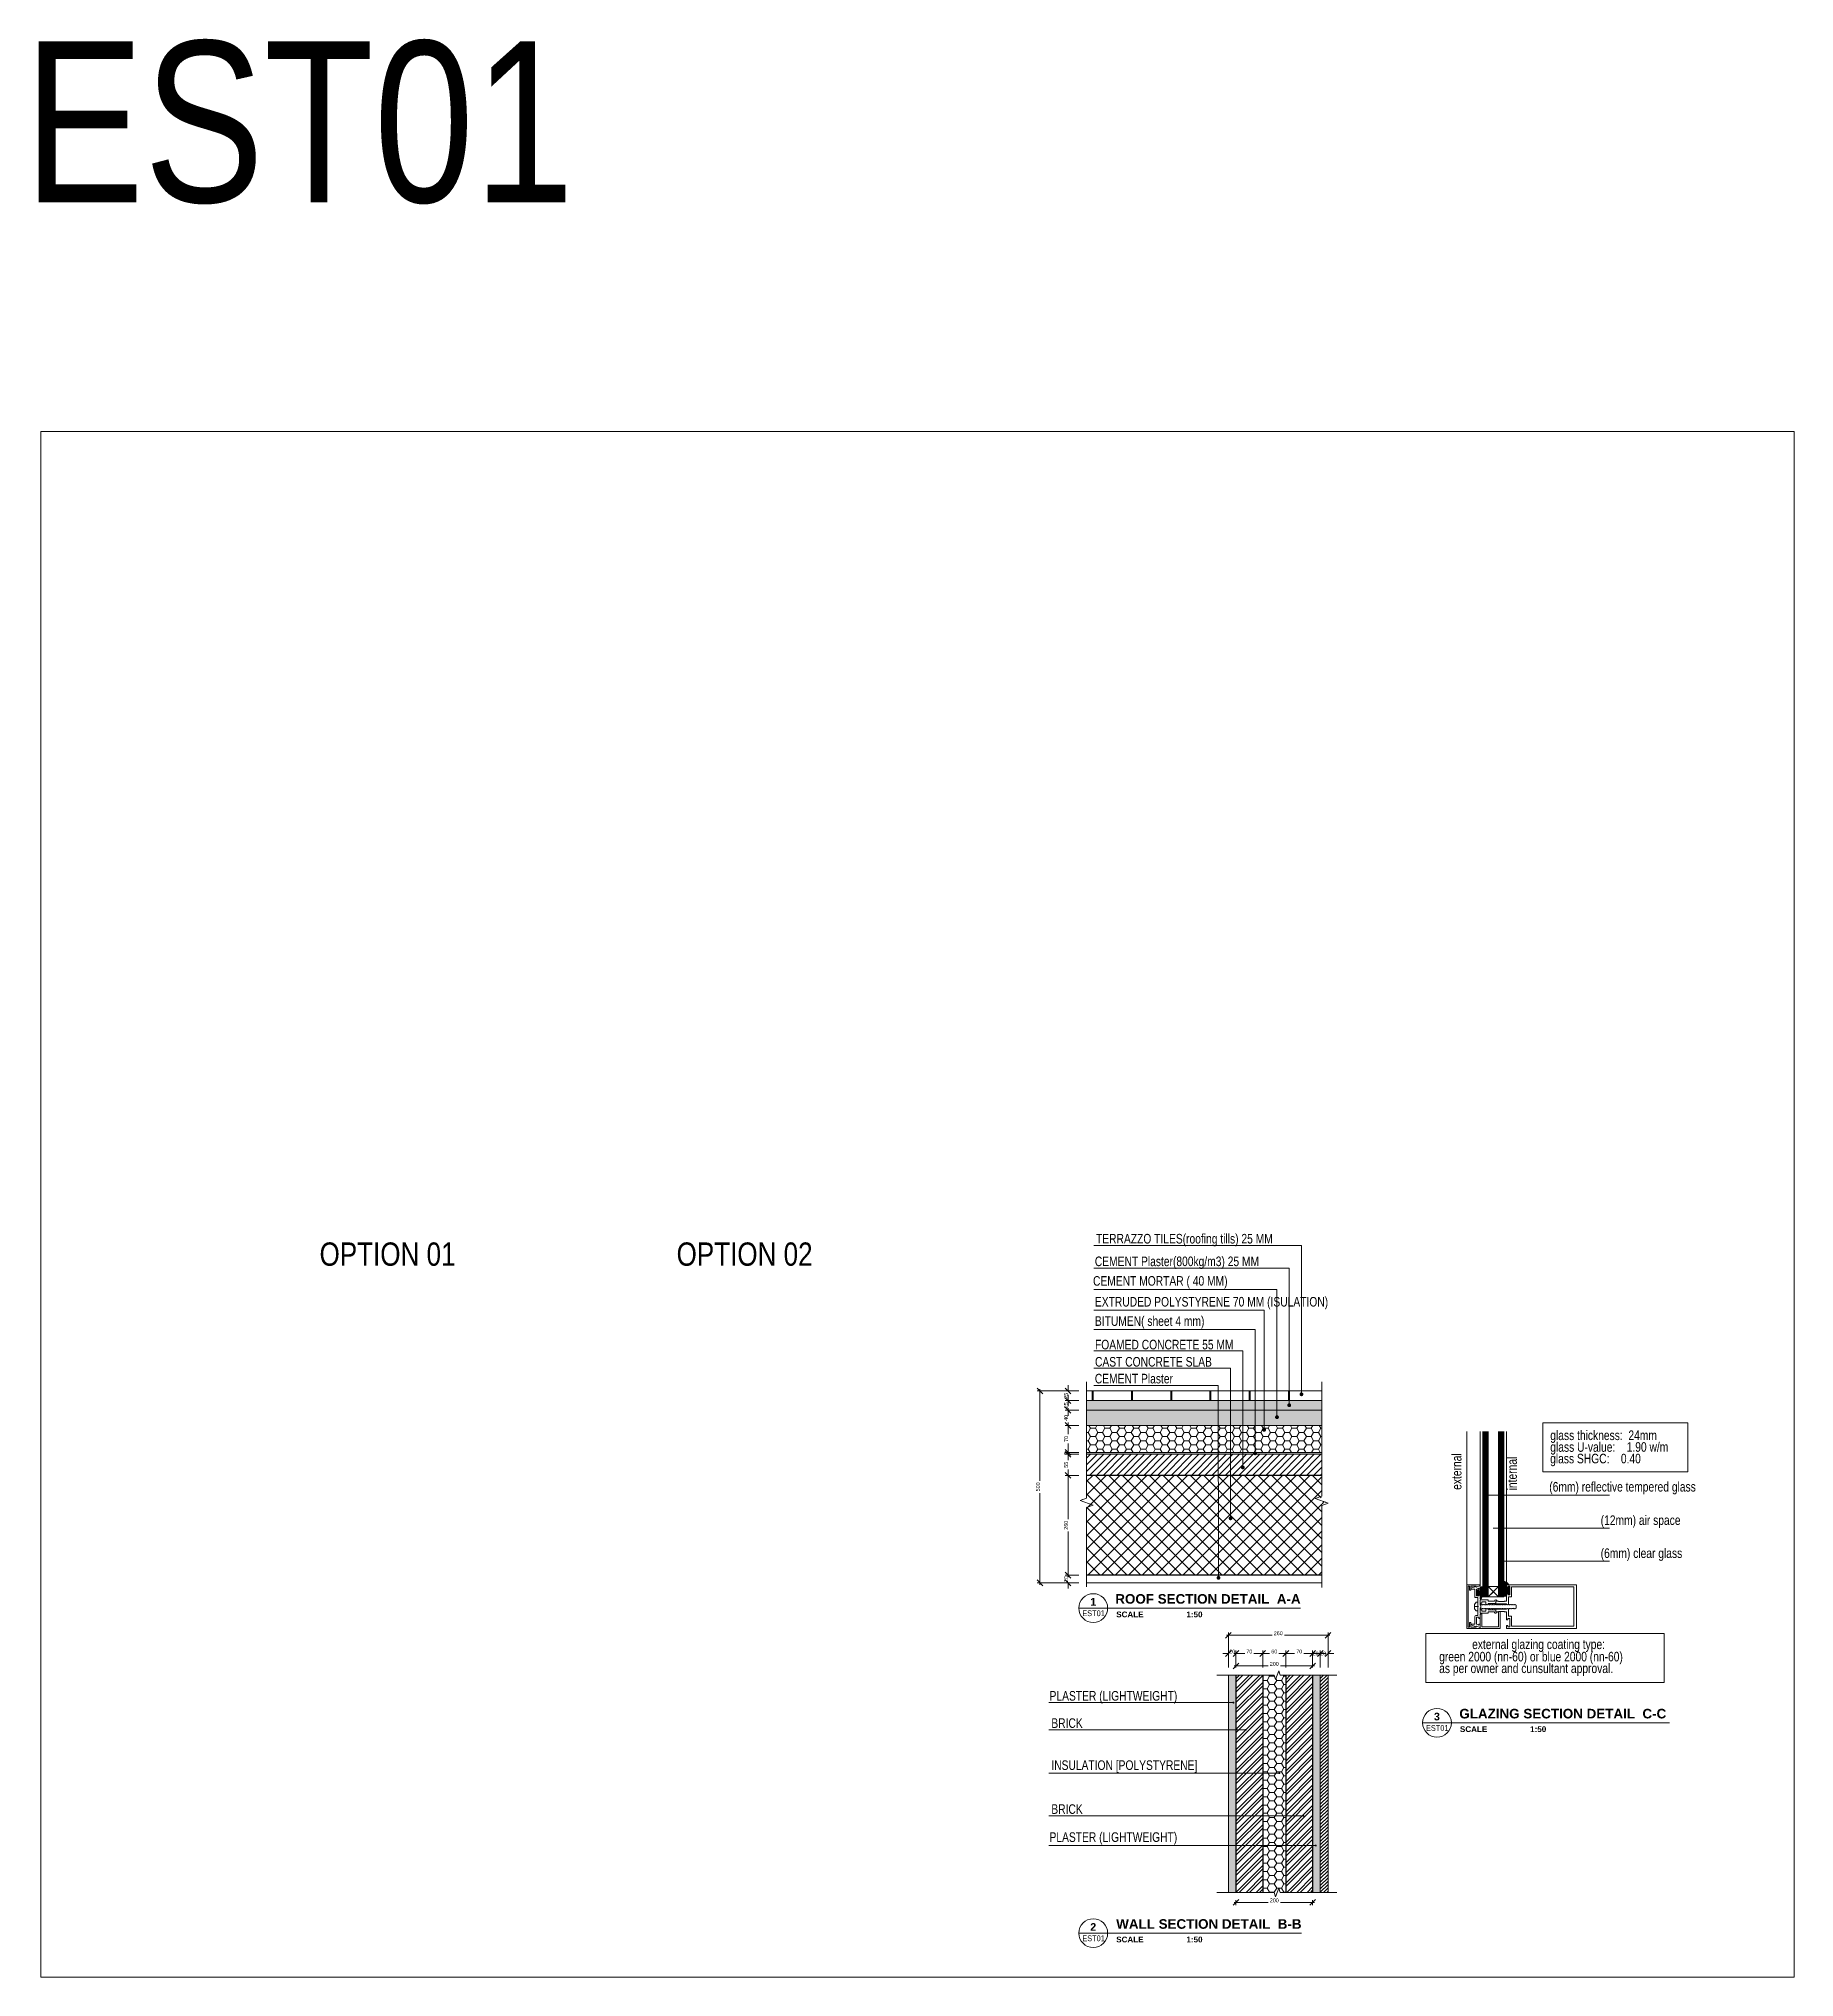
# Model space of a CAD drawing. Header units: millimetres. Extents: x -9083 to 924194, y -232449 to 321637.
# Drawn here: x 843 to 46597, y -158510 to -107988 of the extents above; entities that cross this region are included whole.
import ezdxf
from ezdxf.enums import TextEntityAlignment as Align

# ---------------------------------------------------------------- set-up
doc = ezdxf.new("R2010")
doc.units = ezdxf.units.MM
doc.header["$LTSCALE"] = 400
doc.header["$MEASUREMENT"] = 0
doc.header["$PDMODE"] = 3
doc.layers.get('0').update_dxf_attribs({"lineweight": 0, "true_color": 0xff1414})
doc.layers.get('Defpoints').update_dxf_attribs({"color": 8, "lineweight": 5})
for name, color, linetype, lineweight in [('DETAILS DIMENSION', 15, 'Continuous', 5), ('DRAFT NOTES', 1, 'Continuous', 0), ('FINISH', 3, 'Continuous', 9), ('GENERAL TEXT', 4, 'Continuous', 5), ('HATCH', 15, 'Continuous', 0), ('LEVELS', 251, 'Continuous', 5), ('REFER TILTLE 100', 7, 'Continuous', 5), ('TEXT DRAWING TITLE', 7, 'Continuous', 5), ('WALL PROPOSED', 255, 'Continuous', 30), ('WINDOWS', 5, 'Continuous', 5)]:
    doc.layers.add(name, color=color, linetype=linetype, lineweight=lineweight)
doc.styles.add('arial', font='arial.ttf', dxfattribs={"width": 0.8, "height": 2.2})
doc.styles.add('ARIAL-TITLE', font='arialbd.ttf')
doc.styles.add('asif', font='arial.ttf')
doc.styles.get("Standard").update_dxf_attribs({"font": 'GOTHIC.TTF', "height": 220})
doc.dimstyles.new('DETAILS DIMENSION', dxfattribs={"dimtxt": 100, "dimasz": 150, "dimexe": 75, "dimexo": 200, "dimgap": 50, "dimtad": 0, "dimdec": 0, "dimlfac": 0.1, "dimzin": 0, "dimdsep": 46, "dimtxsty": 'asif', "dimblk": 'OBLIQUE', "dimcen": 200, "dimdle": 50, "dimclrd": 181, "dimclre": 146, "dimclrt": 1, "dimadec": 0, "dimazin": 0, "dimtfac": 0.5, "dimtdec": 0, "dimtix": 1, "dimtofl": 0, "dimtmove": 2, "dimatfit": 2, "dimfxl": 100, "dimtvp": 0.5, "dimtolj": 1, "dimtzin": 0, "dimlwd": -1, "dimlwe": -1, "dimarcsym": 0})

msp = doc.modelspace()

# ---------------------------------------------------------------- texts
at = {"layer": 'Defpoints', "insert": (457.89368, -108050.71538), "char_height": 4196.3902078, "attachment_point": 1, "style": 'arial'}
msp.add_mtext_dynamic_manual_height_columns('{\\C8;EST01}', width=25462.6921732, gutter_width=9000, heights=[0], dxfattribs=at)
at = {"layer": 'DRAFT NOTES', "char_height": 607.225173, "width": 8727.1757751, "attachment_point": 2, "style": 'arial'}
for s, insert in [('OPTION 01', (9932.77367, -139359.54474)), ('OPTION 02', (19238.96577, -139359.54474))]:
    msp.add_mtext(s, dxfattribs=dict(at, insert=insert))
at = {"layer": 'GENERAL TEXT', "width": 0.8}
for s, p in [(' TERRAZZO TILES(roofing tills) 25 MM', (28324.61633, -139386.78116)), ('CEMENT Plaster(800kg/m3) 25 MM', (28368.10782, -139976.67403)), (' CEMENT MORTAR ( 40 MM) ', (28246.5198, -140486.88223)), ('EXTRUDED POLYSTYRENE 70 MM (ISULATION) ', (28370.29427, -141030.37123)), ('BITUMEN( sheet 4 mm) ', (28370.29427, -141533.44059)), ('FOAMED CONCRETE 55 MM ', (28371.98082, -142146.54012)), ('CAST CONCRETE SLAB ', (28371.98082, -142594.50742)), ('CEMENT Plaster', (28368.10782, -143033.4087)), ('glass thickness:  24mm', (40238.16075, -144510.02904, 0.01189)), ('glass SHGC:    0.40', (40235.2584, -145117.08988, 0.01189)), ('glass U-value:    1.90 w/m', (40238.16075, -144815.20337, 0.01189)), ('(6mm) reflective tempered glass', (40211.87674, -145851.34742, 0.01189)), ('(12mm) air space', (41552.43016, -146722.09398, 0.01189)), ('(6mm) clear glass', (41552.43016, -147582.91281, 0.01189)), ('       green 2000 (nn-60) or blue 2000 (nn-60)', (36822.42914, -150278.43364, 0.01189)), ('external glazing coating type:', (38200.44683, -149957.25366, 0.01189)), ('       as per owner and cunsultant approval.', (36822.42914, -150582.54092, 0.01189)), (' PLASTER (LIGHTWEIGHT)', (27114.07972, -151300.75768)), ('BRICK', (27234.18563, -152012.0541)), ('INSULATION [POLYSTYRENE] ', (27234.18563, -153107.30413)), ('BRICK', (27234.18563, -154252.51546)), (' PLASTER (LIGHTWEIGHT)', (27112.35528, -154982.81442))]:
    msp.add_text(s, height=250, dxfattribs=at).set_placement(p)
for s, p in [('external', (37922.9622, -145806.74968, 0.01189)), ('internal', (39367.23107, -145821.59647, 0.01189))]:
    msp.add_text(s, height=250, rotation=90, dxfattribs=at).set_placement(p)

# ---------------------------------------------------------------- blocks, each defined once
blk = doc.blocks.new('_Oblique')
at = {"color": 0, "linetype": 'ByBlock', "lineweight": -2}
blk.add_line((-0.5, -0.5), (0.5, 0.5), dxfattribs=at)
blk = doc.blocks.new('*D88')
at = {"layer": 'Defpoints', "color": 0, "transparency": 16777216}
for p in [(32045, -150073), (31850, -150640), (32045, -150640)]:
    blk.add_point(p, dxfattribs=at)
at = {"layer": 'DETAILS DIMENSION', "color": 146, "transparency": 16777216}
for p, q in [((31850, -150440), (31850, -149998)), ((32045, -150440), (32045, -149998))]:
    blk.add_line(p, q, dxfattribs=at)
at = {"layer": 'DETAILS DIMENSION', "color": 181, "transparency": 16777216}
for p, q in [((31850, -150073), (31700, -150073)), ((32045, -150073), (32195, -150073))]:
    blk.add_line(p, q, dxfattribs=at)
at = {"layer": 'DETAILS DIMENSION', "color": 181, "transparency": 16777216, "xscale": 150, "yscale": 150, "zscale": 150}
blk.add_blockref('_Oblique', (31850, -150073), dxfattribs=at)
at = {"layer": 'DETAILS DIMENSION', "color": 181, "transparency": 16777216, "xscale": 150, "yscale": 150, "zscale": 150, "rotation": 180}
blk.add_blockref('_Oblique', (32045, -150073), dxfattribs=at)
at = {"layer": 'DETAILS DIMENSION', "color": 1, "transparency": 16777216, "insert": (31948, -150022), "char_height": 100, "attachment_point": 5, "style": 'asif'}
blk.add_mtext('\\A1;20', dxfattribs=at)
blk = doc.blocks.new('*D89')
at = {"layer": 'Defpoints', "color": 0, "transparency": 16777216}
for p in [(34245, -150073), (34045, -150640), (34245, -150640)]:
    blk.add_point(p, dxfattribs=at)
at = {"layer": 'DETAILS DIMENSION', "color": 146, "transparency": 16777216}
for p, q in [((34045, -150440), (34045, -149998)), ((34245, -150440), (34245, -149998))]:
    blk.add_line(p, q, dxfattribs=at)
at = {"layer": 'DETAILS DIMENSION', "color": 181, "transparency": 16777216}
for p, q in [((34045, -150073), (33895, -150073)), ((34245, -150073), (34395, -150073))]:
    blk.add_line(p, q, dxfattribs=at)
at = {"layer": 'DETAILS DIMENSION', "color": 181, "transparency": 16777216, "xscale": 150, "yscale": 150, "zscale": 150}
blk.add_blockref('_Oblique', (34045, -150073), dxfattribs=at)
at = {"layer": 'DETAILS DIMENSION', "color": 181, "transparency": 16777216, "xscale": 150, "yscale": 150, "zscale": 150, "rotation": 180}
blk.add_blockref('_Oblique', (34245, -150073), dxfattribs=at)
at = {"layer": 'DETAILS DIMENSION', "color": 1, "transparency": 16777216, "insert": (34120, -150073), "char_height": 100, "attachment_point": 5, "style": 'asif'}
blk.add_mtext('\\A1;20', dxfattribs=at)
blk = doc.blocks.new('*D90')
at = {"layer": 'Defpoints', "color": 0, "transparency": 16777216}
for p in [(34445, -149597), (31850, -150640), (34445, -150640)]:
    blk.add_point(p, dxfattribs=at)
at = {"layer": 'DETAILS DIMENSION', "color": 146, "transparency": 16777216}
for p, q in [((31850, -150440), (31850, -149522)), ((34445, -150440), (34445, -149522))]:
    blk.add_line(p, q, dxfattribs=at)
at = {"layer": 'DETAILS DIMENSION', "color": 181, "transparency": 16777216}
for p, q in [((31800, -149597), (32986, -149597)), ((34495, -149597), (33309, -149597))]:
    blk.add_line(p, q, dxfattribs=at)
at = {"layer": 'DETAILS DIMENSION', "color": 181, "transparency": 16777216, "xscale": 150, "yscale": 150, "zscale": 150, "rotation": 180}
blk.add_blockref('_Oblique', (31850, -149597), dxfattribs=at)
at = {"layer": 'DETAILS DIMENSION', "color": 181, "transparency": 16777216, "xscale": 150, "yscale": 150, "zscale": 150}
blk.add_blockref('_Oblique', (34445, -149597), dxfattribs=at)
at = {"layer": 'DETAILS DIMENSION', "color": 1, "transparency": 16777216, "insert": (33148, -149546), "char_height": 100, "attachment_point": 5, "style": 'asif'}
blk.add_mtext('\\A1;260', dxfattribs=at)
blk = doc.blocks.new('*D91')
at = {"layer": 'Defpoints', "color": 0, "transparency": 16777216}
for p in [(32045, -150396), (32045, -150640), (34045, -150640)]:
    blk.add_point(p, dxfattribs=at)
at = {"layer": 'DETAILS DIMENSION', "color": 181, "transparency": 16777216}
for p, q in [((31995, -150396), (32884, -150396)), ((34095, -150396), (33206, -150396))]:
    blk.add_line(p, q, dxfattribs=at)
at = {"layer": 'DETAILS DIMENSION', "color": 146, "transparency": 16777216}
for p, q in [((32045, -150440), (32045, -150321)), ((34045, -150440), (34045, -150321))]:
    blk.add_line(p, q, dxfattribs=at)
at = {"layer": 'DETAILS DIMENSION', "color": 181, "transparency": 16777216, "xscale": 150, "yscale": 150, "zscale": 150, "rotation": 180}
blk.add_blockref('_Oblique', (32045, -150396), dxfattribs=at)
at = {"layer": 'DETAILS DIMENSION', "color": 181, "transparency": 16777216, "xscale": 150, "yscale": 150, "zscale": 150}
blk.add_blockref('_Oblique', (34045, -150396), dxfattribs=at)
at = {"layer": 'DETAILS DIMENSION', "color": 1, "transparency": 16777216, "insert": (33045, -150345), "char_height": 100, "attachment_point": 5, "style": 'asif'}
blk.add_mtext('\\A1;200', dxfattribs=at)
blk = doc.blocks.new('*D92')
at = {"layer": 'Defpoints', "color": 0, "transparency": 16777216}
for p in [(32045, -156299), (32045, -156559), (34045, -156299)]:
    blk.add_point(p, dxfattribs=at)
at = {"layer": 'DETAILS DIMENSION', "color": 181, "transparency": 16777216}
for p, q in [((31995, -156559), (32884, -156559)), ((34095, -156559), (33206, -156559))]:
    blk.add_line(p, q, dxfattribs=at)
at = {"layer": 'DETAILS DIMENSION', "color": 146, "transparency": 16777216}
for p, q in [((32045, -156499), (32045, -156634)), ((34045, -156499), (34045, -156634))]:
    blk.add_line(p, q, dxfattribs=at)
at = {"layer": 'DETAILS DIMENSION', "color": 181, "transparency": 16777216, "xscale": 150, "yscale": 150, "zscale": 150, "rotation": 180}
blk.add_blockref('_Oblique', (32045, -156559), dxfattribs=at)
at = {"layer": 'DETAILS DIMENSION', "color": 181, "transparency": 16777216, "xscale": 150, "yscale": 150, "zscale": 150}
blk.add_blockref('_Oblique', (34045, -156559), dxfattribs=at)
at = {"layer": 'DETAILS DIMENSION', "color": 1, "transparency": 16777216, "insert": (33045, -156508), "char_height": 100, "attachment_point": 5, "style": 'asif'}
blk.add_mtext('\\A1;200', dxfattribs=at)
blk = doc.blocks.new('*D93')
at = {"layer": 'Defpoints', "color": 0, "transparency": 16777216}
for p in [(33345, -150073), (33345, -150640), (34045, -150640)]:
    blk.add_point(p, dxfattribs=at)
at = {"layer": 'DETAILS DIMENSION', "color": 146, "transparency": 16777216}
for p, q in [((33345, -150440), (33345, -149998)), ((34045, -150440), (34045, -149998))]:
    blk.add_line(p, q, dxfattribs=at)
at = {"layer": 'DETAILS DIMENSION', "color": 181, "transparency": 16777216}
for p, q in [((33295, -150073), (33574, -150073)), ((34095, -150073), (33816, -150073))]:
    blk.add_line(p, q, dxfattribs=at)
at = {"layer": 'DETAILS DIMENSION', "color": 181, "transparency": 16777216, "xscale": 150, "yscale": 150, "zscale": 150, "rotation": 180}
blk.add_blockref('_Oblique', (33345, -150073), dxfattribs=at)
at = {"layer": 'DETAILS DIMENSION', "color": 181, "transparency": 16777216, "xscale": 150, "yscale": 150, "zscale": 150}
blk.add_blockref('_Oblique', (34045, -150073), dxfattribs=at)
at = {"layer": 'DETAILS DIMENSION', "color": 1, "transparency": 16777216, "insert": (33695, -150022), "char_height": 100, "attachment_point": 5, "style": 'asif'}
blk.add_mtext('\\A1;70', dxfattribs=at)
blk = doc.blocks.new('*D94')
at = {"layer": 'Defpoints', "color": 0, "transparency": 16777216}
for p in [(32745, -150073), (32745, -150640), (33345, -150640)]:
    blk.add_point(p, dxfattribs=at)
at = {"layer": 'DETAILS DIMENSION', "color": 146, "transparency": 16777216}
for p, q in [((32745, -150440), (32745, -149998)), ((33345, -150440), (33345, -149998))]:
    blk.add_line(p, q, dxfattribs=at)
at = {"layer": 'DETAILS DIMENSION', "color": 181, "transparency": 16777216}
for p, q in [((32695, -150073), (32923, -150073)), ((33395, -150073), (33167, -150073))]:
    blk.add_line(p, q, dxfattribs=at)
at = {"layer": 'DETAILS DIMENSION', "color": 181, "transparency": 16777216, "xscale": 150, "yscale": 150, "zscale": 150, "rotation": 180}
blk.add_blockref('_Oblique', (32745, -150073), dxfattribs=at)
at = {"layer": 'DETAILS DIMENSION', "color": 181, "transparency": 16777216, "xscale": 150, "yscale": 150, "zscale": 150}
blk.add_blockref('_Oblique', (33345, -150073), dxfattribs=at)
at = {"layer": 'DETAILS DIMENSION', "color": 1, "transparency": 16777216, "insert": (33045, -150022), "char_height": 100, "attachment_point": 5, "style": 'asif'}
blk.add_mtext('\\A1;60', dxfattribs=at)
blk = doc.blocks.new('*D95')
at = {"layer": 'Defpoints', "color": 0, "transparency": 16777216}
for p in [(32045, -150073), (32045, -150640), (32745, -150640)]:
    blk.add_point(p, dxfattribs=at)
at = {"layer": 'DETAILS DIMENSION', "color": 146, "transparency": 16777216}
for p, q in [((32045, -150440), (32045, -149998)), ((32745, -150440), (32745, -149998))]:
    blk.add_line(p, q, dxfattribs=at)
at = {"layer": 'DETAILS DIMENSION', "color": 181, "transparency": 16777216}
for p, q in [((31995, -150073), (32274, -150073)), ((32795, -150073), (32516, -150073))]:
    blk.add_line(p, q, dxfattribs=at)
at = {"layer": 'DETAILS DIMENSION', "color": 181, "transparency": 16777216, "xscale": 150, "yscale": 150, "zscale": 150, "rotation": 180}
blk.add_blockref('_Oblique', (32045, -150073), dxfattribs=at)
at = {"layer": 'DETAILS DIMENSION', "color": 181, "transparency": 16777216, "xscale": 150, "yscale": 150, "zscale": 150}
blk.add_blockref('_Oblique', (32745, -150073), dxfattribs=at)
at = {"layer": 'DETAILS DIMENSION', "color": 1, "transparency": 16777216, "insert": (32395, -150022), "char_height": 100, "attachment_point": 5, "style": 'asif'}
blk.add_mtext('\\A1;70', dxfattribs=at)
blk = doc.blocks.new('A-DETAIL-TITLE-100')
at = {"layer": 'TEXT DRAWING TITLE', "linetype": 'Continuous'}
blk.add_line((0, 0), (-1500, 0), dxfattribs=at)
blk.add_circle((-750, 0), 750, dxfattribs=at)
at = {"layer": 'TEXT DRAWING TITLE', "style": 'ARIAL-TITLE'}
for tag, p, height in [('TITLE1', (450, 937), 500), ('SCALE1', (450, -480), 300), ('SCALE2', (2479, -480), 300)]:
    blk.add_attdef(tag, p, '', height=height, dxfattribs=at)
at = {"layer": 'TEXT DRAWING TITLE', "linetype": 'Continuous', "style": 'ARIAL-TITLE'}
blk.add_attdef('DRWG-NO', text='', height=400, dxfattribs=at).set_placement((-751, 326), align=Align.MIDDLE)
at = {"layer": 'TEXT DRAWING TITLE', "color": 7, "style": 'ARIAL-TITLE'}
blk.add_attdef('TITLE2_001', (435, 228), '', height=500, dxfattribs=at)
at = {"layer": 'TEXT DRAWING TITLE', "linetype": 'Continuous', "style": 'arial', "width": 0.8}
blk.add_attdef('DRAWING-REF', text='', height=300, dxfattribs=at).set_placement((-735, -270), align=Align.MIDDLE)
blk = doc.blocks.new('*D96')
at = {"layer": 'Defpoints', "color": 0, "transparency": 16777216}
for p in [(27669, -143480), (28153, -143230), (28153, -143480)]:
    blk.add_point(p, dxfattribs=at)
at = {"layer": 'DETAILS DIMENSION', "color": 146, "transparency": 16777216}
for p, q in [((27953, -143230), (27594, -143230)), ((27953, -143480), (27594, -143480))]:
    blk.add_line(p, q, dxfattribs=at)
at = {"layer": 'DETAILS DIMENSION', "color": 181, "transparency": 16777216}
for p, q in [((27669, -143230), (27669, -143080)), ((27669, -143480), (27669, -143630))]:
    blk.add_line(p, q, dxfattribs=at)
at = {"layer": 'DETAILS DIMENSION', "color": 181, "transparency": 16777216, "xscale": 150, "yscale": 150, "zscale": 150}
for p, rotation in [((27669, -143230), 270), ((27669, -143480), 90)]:
    blk.add_blockref('_Oblique', p, dxfattribs=dict(at, rotation=rotation))
at = {"layer": 'DETAILS DIMENSION', "color": 1, "transparency": 16777216, "insert": (27618, -143355), "char_height": 100, "attachment_point": 5, "rotation": 90, "style": 'asif'}
blk.add_mtext('\\A1;25', dxfattribs=at)
blk = doc.blocks.new('*D97')
at = {"layer": 'Defpoints', "color": 0, "transparency": 16777216}
for p in [(28153, -143480), (27669, -143730), (28153, -143730)]:
    blk.add_point(p, dxfattribs=at)
at = {"layer": 'DETAILS DIMENSION', "color": 146, "transparency": 16777216}
for p, q in [((27953, -143480), (27594, -143480)), ((27953, -143730), (27594, -143730))]:
    blk.add_line(p, q, dxfattribs=at)
at = {"layer": 'DETAILS DIMENSION', "color": 181, "transparency": 16777216}
for p, q in [((27669, -143480), (27669, -143330)), ((27669, -143730), (27669, -143880))]:
    blk.add_line(p, q, dxfattribs=at)
at = {"layer": 'DETAILS DIMENSION', "color": 181, "transparency": 16777216, "xscale": 150, "yscale": 150, "zscale": 150}
for p, rotation in [((27669, -143480), 270), ((27669, -143730), 90)]:
    blk.add_blockref('_Oblique', p, dxfattribs=dict(at, rotation=rotation))
at = {"layer": 'DETAILS DIMENSION', "color": 1, "transparency": 16777216, "insert": (27618, -143605), "char_height": 100, "attachment_point": 5, "rotation": 90, "style": 'asif'}
blk.add_mtext('\\A1;25', dxfattribs=at)
blk = doc.blocks.new('*D98')
at = {"layer": 'Defpoints', "color": 0, "transparency": 16777216}
for p in [(28153, -143730), (27669, -144130), (28153, -144130)]:
    blk.add_point(p, dxfattribs=at)
at = {"layer": 'DETAILS DIMENSION', "color": 146, "transparency": 16777216}
for p, q in [((27953, -143730), (27594, -143730)), ((27953, -144130), (27594, -144130))]:
    blk.add_line(p, q, dxfattribs=at)
at = {"layer": 'DETAILS DIMENSION', "color": 181, "transparency": 16777216}
for p, q in [((27669, -143680), (27669, -143807)), ((27669, -144180), (27669, -144054))]:
    blk.add_line(p, q, dxfattribs=at)
at = {"layer": 'DETAILS DIMENSION', "color": 181, "transparency": 16777216, "xscale": 150, "yscale": 150, "zscale": 150}
for p, rotation in [((27669, -143730), 90), ((27669, -144130), 270)]:
    blk.add_blockref('_Oblique', p, dxfattribs=dict(at, rotation=rotation))
at = {"layer": 'DETAILS DIMENSION', "color": 1, "transparency": 16777216, "insert": (27618, -143930), "char_height": 100, "attachment_point": 5, "rotation": 90, "style": 'asif'}
blk.add_mtext('\\A1;40', dxfattribs=at)
blk = doc.blocks.new('*D99')
at = {"layer": 'Defpoints', "color": 0, "transparency": 16777216}
for p in [(28153, -144130), (27669, -144830), (28153, -144830)]:
    blk.add_point(p, dxfattribs=at)
at = {"layer": 'DETAILS DIMENSION', "color": 146, "transparency": 16777216}
for p, q in [((27953, -144130), (27594, -144130)), ((27953, -144830), (27594, -144830))]:
    blk.add_line(p, q, dxfattribs=at)
at = {"layer": 'DETAILS DIMENSION', "color": 181, "transparency": 16777216}
for p, q in [((27669, -144080), (27669, -144359)), ((27669, -144880), (27669, -144601))]:
    blk.add_line(p, q, dxfattribs=at)
at = {"layer": 'DETAILS DIMENSION', "color": 181, "transparency": 16777216, "xscale": 150, "yscale": 150, "zscale": 150}
for p, rotation in [((27669, -144130), 90), ((27669, -144830), 270)]:
    blk.add_blockref('_Oblique', p, dxfattribs=dict(at, rotation=rotation))
at = {"layer": 'DETAILS DIMENSION', "color": 1, "transparency": 16777216, "insert": (27618, -144480), "char_height": 100, "attachment_point": 5, "rotation": 90, "style": 'asif'}
blk.add_mtext('\\A1;70', dxfattribs=at)
blk = doc.blocks.new('*D100')
at = {"layer": 'Defpoints', "color": 0, "transparency": 16777216}
for p in [(27669, -144880), (28153, -144830), (28153, -144880)]:
    blk.add_point(p, dxfattribs=at)
at = {"layer": 'DETAILS DIMENSION', "color": 146, "transparency": 16777216}
for p, q in [((27953, -144830), (27594, -144830)), ((27953, -144880), (27594, -144880))]:
    blk.add_line(p, q, dxfattribs=at)
at = {"layer": 'DETAILS DIMENSION', "color": 181, "transparency": 16777216}
for p, q in [((27669, -144830), (27669, -144680)), ((27669, -144880), (27669, -145030))]:
    blk.add_line(p, q, dxfattribs=at)
at = {"layer": 'DETAILS DIMENSION', "color": 181, "transparency": 16777216, "xscale": 150, "yscale": 150, "zscale": 150}
for p, rotation in [((27669, -144830), 270), ((27669, -144880), 90)]:
    blk.add_blockref('_Oblique', p, dxfattribs=dict(at, rotation=rotation))
at = {"layer": 'DETAILS DIMENSION', "color": 1, "transparency": 16777216, "insert": (27618, -144855), "char_height": 100, "attachment_point": 5, "rotation": 90, "style": 'asif'}
blk.add_mtext('\\A1;5', dxfattribs=at)
blk = doc.blocks.new('*D101')
at = {"layer": 'Defpoints', "color": 0, "transparency": 16777216}
for p in [(28153, -144880), (27669, -145430), (28153, -145430)]:
    blk.add_point(p, dxfattribs=at)
at = {"layer": 'DETAILS DIMENSION', "color": 146, "transparency": 16777216}
for p, q in [((27953, -144880), (27594, -144880)), ((27953, -145430), (27594, -145430))]:
    blk.add_line(p, q, dxfattribs=at)
at = {"layer": 'DETAILS DIMENSION', "color": 181, "transparency": 16777216}
for p, q in [((27669, -144830), (27669, -145033)), ((27669, -145480), (27669, -145277))]:
    blk.add_line(p, q, dxfattribs=at)
at = {"layer": 'DETAILS DIMENSION', "color": 181, "transparency": 16777216, "xscale": 150, "yscale": 150, "zscale": 150}
for p, rotation in [((27669, -144880), 90), ((27669, -145430), 270)]:
    blk.add_blockref('_Oblique', p, dxfattribs=dict(at, rotation=rotation))
at = {"layer": 'DETAILS DIMENSION', "color": 1, "transparency": 16777216, "insert": (27618, -145155), "char_height": 100, "attachment_point": 5, "rotation": 90, "style": 'asif'}
blk.add_mtext('\\A1;55', dxfattribs=at)
blk = doc.blocks.new('*D102')
at = {"layer": 'Defpoints', "color": 0, "transparency": 16777216}
for p in [(28153, -145430), (27669, -148030), (28153, -148030)]:
    blk.add_point(p, dxfattribs=at)
at = {"layer": 'DETAILS DIMENSION', "color": 146, "transparency": 16777216}
for p, q in [((27953, -145430), (27594, -145430)), ((27953, -148030), (27594, -148030))]:
    blk.add_line(p, q, dxfattribs=at)
at = {"layer": 'DETAILS DIMENSION', "color": 181, "transparency": 16777216}
for p, q in [((27669, -145380), (27669, -146569)), ((27669, -148080), (27669, -146892))]:
    blk.add_line(p, q, dxfattribs=at)
at = {"layer": 'DETAILS DIMENSION', "color": 181, "transparency": 16777216, "xscale": 150, "yscale": 150, "zscale": 150}
for p, rotation in [((27669, -145430), 90), ((27669, -148030), 270)]:
    blk.add_blockref('_Oblique', p, dxfattribs=dict(at, rotation=rotation))
at = {"layer": 'DETAILS DIMENSION', "color": 1, "transparency": 16777216, "insert": (27618, -146730), "char_height": 100, "attachment_point": 5, "rotation": 90, "style": 'asif'}
blk.add_mtext('\\A1;260', dxfattribs=at)
blk = doc.blocks.new('*D103')
at = {"layer": 'Defpoints', "color": 0, "transparency": 16777216}
for p in [(27669, -148230), (28153, -148030), (28153, -148230)]:
    blk.add_point(p, dxfattribs=at)
at = {"layer": 'DETAILS DIMENSION', "color": 181, "transparency": 16777216}
for p, q in [((27669, -148030), (27669, -147880)), ((27669, -148230), (27669, -148380))]:
    blk.add_line(p, q, dxfattribs=at)
at = {"layer": 'DETAILS DIMENSION', "color": 146, "transparency": 16777216}
for p, q in [((27953, -148030), (27594, -148030)), ((27953, -148230), (27594, -148230))]:
    blk.add_line(p, q, dxfattribs=at)
at = {"layer": 'DETAILS DIMENSION', "color": 181, "transparency": 16777216, "xscale": 150, "yscale": 150, "zscale": 150}
for p, rotation in [((27669, -148030), 270), ((27669, -148230), 90)]:
    blk.add_blockref('_Oblique', p, dxfattribs=dict(at, rotation=rotation))
at = {"layer": 'DETAILS DIMENSION', "color": 1, "transparency": 16777216, "insert": (27618, -148130), "char_height": 100, "attachment_point": 5, "rotation": 90, "style": 'asif'}
blk.add_mtext('\\A1;20', dxfattribs=at)
blk = doc.blocks.new('*D104')
at = {"layer": 'Defpoints', "color": 0, "transparency": 16777216}
for p in [(28153, -143230), (26938, -148230), (28153, -148230)]:
    blk.add_point(p, dxfattribs=at)
at = {"layer": 'DETAILS DIMENSION', "color": 146, "transparency": 16777216}
for p, q in [((27953, -143230), (26863, -143230)), ((27953, -148230), (26863, -148230))]:
    blk.add_line(p, q, dxfattribs=at)
at = {"layer": 'DETAILS DIMENSION', "color": 181, "transparency": 16777216}
for p, q in [((26938, -143180), (26938, -145570)), ((26938, -148280), (26938, -145891))]:
    blk.add_line(p, q, dxfattribs=at)
at = {"layer": 'DETAILS DIMENSION', "color": 181, "transparency": 16777216, "xscale": 150, "yscale": 150, "zscale": 150}
for p, rotation in [((26938, -143230), 90), ((26938, -148230), 270)]:
    blk.add_blockref('_Oblique', p, dxfattribs=dict(at, rotation=rotation))
at = {"layer": 'DETAILS DIMENSION', "color": 1, "transparency": 16777216, "insert": (26887, -145730), "char_height": 100, "attachment_point": 5, "rotation": 90, "style": 'asif'}
blk.add_mtext('\\A1;500', dxfattribs=at)
blk = doc.blocks.new('*D105')
at = {"layer": 'Defpoints', "color": 0, "transparency": 16777216}
for p in [(34445, -150073), (34245, -150640), (34445, -150640)]:
    blk.add_point(p, dxfattribs=at)
at = {"layer": 'DETAILS DIMENSION', "color": 146, "transparency": 16777216}
for p, q in [((34245, -150440), (34245, -149998)), ((34445, -150440), (34445, -149998))]:
    blk.add_line(p, q, dxfattribs=at)
at = {"layer": 'DETAILS DIMENSION', "color": 181, "transparency": 16777216}
for p, q in [((34245, -150073), (34095, -150073)), ((34445, -150073), (34595, -150073))]:
    blk.add_line(p, q, dxfattribs=at)
at = {"layer": 'DETAILS DIMENSION', "color": 181, "transparency": 16777216, "xscale": 150, "yscale": 150, "zscale": 150}
blk.add_blockref('_Oblique', (34245, -150073), dxfattribs=at)
at = {"layer": 'DETAILS DIMENSION', "color": 181, "transparency": 16777216, "xscale": 150, "yscale": 150, "zscale": 150, "rotation": 180}
blk.add_blockref('_Oblique', (34445, -150073), dxfattribs=at)
at = {"layer": 'DETAILS DIMENSION', "color": 1, "transparency": 16777216, "insert": (34320, -150073), "char_height": 100, "attachment_point": 5, "style": 'asif'}
blk.add_mtext('\\A1;20', dxfattribs=at)

# ---------------------------------------------------------------- dimensions: what is measured, and where the dimension line sits
at = {"layer": 'DETAILS DIMENSION'}
for base, p1, p2, angle, picture, middle in [((26938.10626, -148230.38596), (28152.67502, -143230.38596), (28152.67502, -148230.38596), 90, '*D104', (26887.04896, -145730.38596)), ((27669.31484, -143730.38596), (28152.67502, -143480.38596), (28152.67502, -143730.38596), 90, '*D97', (27618.25755, -143605.38596)), ((27669.31484, -144130.38596), (28152.67502, -143730.38596), (28152.67502, -144130.38596), 90, '*D98', (27618.25755, -143930.38596)), ((27669.31484, -144830.38596), (28152.67502, -144130.38596), (28152.67502, -144830.38596), 90, '*D99', (27618.25755, -144480.38596)), ((27669.31484, -144880.38596), (28152.67502, -144830.38596), (28152.67502, -144880.38596), 90, '*D100', (27618.46218, -144855.38596)), ((27669.31484, -145430.38596), (28152.67502, -144880.38596), (28152.67502, -145430.38596), 90, '*D101', (27618.46218, -145155.38596)), ((27669.31484, -148030.38596), (28152.67502, -145430.38596), (28152.67502, -148030.38596), 90, '*D102', (27618.25755, -146730.38596)), ((27669.31484, -148230.38596), (28152.67502, -148030.38596), (28152.67502, -148230.38596), 90, '*D103', (27618.25755, -148130.38596)), ((32045.0271589255, -150073.2095288165), (31850.0271589257, -150639.9717110665), (32045.0271589255, -150639.9717111247), 180, '*D88', (31947.5271589256, -150022.1522300444))]:
    dim = msp.add_linear_dim(base=base, p1=p1, p2=p2, angle=angle, dimstyle='DETAILS DIMENSION', dxfattribs=at)
    dim.commit()
    dim.dimension.update_dxf_attribs({"geometry": picture, "text_midpoint": middle})
for p1, p2, distance, picture, middle in [((28152.67502, -143230.38596), (28152.67502, -143480.38596), -483.36018, '*D96', (27618.25755, -143355.38596)), ((31850.0271589257, -150639.9717110665), (34445.0271589255, -150639.9717111246), 1042.9667403786, '*D90', (33147.5271589256, -149545.9476719738))]:
    dim = msp.add_aligned_dim(p1=p1, p2=p2, distance=distance, dimstyle='DETAILS DIMENSION', dxfattribs=at)
    dim.commit()
    dim.dimension.update_dxf_attribs({"geometry": picture, "text_midpoint": middle})
for base, p1, p2, picture, middle in [((32045.02716, -150073.20953), (32745.02716, -150639.97171), (32045.02716, -150639.97171), '*D95', (32395.02716, -150022.15223)), ((32745.02716, -150073.20953), (33345.02716, -150639.97171), (32745.02716, -150639.97171), '*D94', (33045.02716, -150022.15223)), ((33345.02716, -150073.20953), (34045.02716, -150639.97171), (33345.02716, -150639.97171), '*D93', (33695.02716, -150022.15223)), ((32045.02716, -150396.45574), (34045.02716, -150639.97171), (32045.02716, -150639.97171), '*D91', (33045.02716, -150345.39844)), ((32045.02716, -156559.30829), (34045.02716, -156299.22109), (32045.02716, -156299.22109), '*D92', (33045.02716, -156508.25099))]:
    dim = msp.add_linear_dim(base=base, p1=p1, p2=p2, dimstyle='DETAILS DIMENSION', dxfattribs=at)
    dim.commit()
    dim.dimension.update_dxf_attribs({"geometry": picture, "text_midpoint": middle})
for base, p1, p2, picture, middle in [((34245.02716, -150073.20953), (34045.02716, -150639.97171), (34245.02716, -150639.97171), '*D89', (34120.02716, -150073.20953)), ((34445.02716, -150073.20953), (34245.02716, -150639.97171), (34445.02716, -150639.97171), '*D105', (34320.02716, -150073.20953))]:
    dim = msp.add_linear_dim(base=base, p1=p1, p2=p2, angle=180, dimstyle='DETAILS DIMENSION', dxfattribs=at)
    dim.commit()
    dim.dimension.update_dxf_attribs({"geometry": picture, "text_midpoint": middle, "dimtype": 128})

# ---------------------------------------------------------------- hatches: boundary and pattern name
at = {"layer": 'GENERAL TEXT'}
h = msp.add_hatch(color=256, dxfattribs=at)
edge = h.paths.add_edge_path()
edge.add_ellipse((38548.66209, -145943.8313), major_axis=(57.22391, 14.85171), ratio=0.9999999879, start_angle=-14.549352033, end_angle=345.450647967)
h = msp.add_hatch(color=256, dxfattribs=at)
edge = h.paths.add_edge_path()
edge.add_ellipse((38750.50496, -146804.65013), major_axis=(57.22391, 14.85171), ratio=0.9999999879, start_angle=-14.549352033, end_angle=345.450647967)
h = msp.add_hatch(color=256, dxfattribs=at)
edge = h.paths.add_edge_path()
edge.add_ellipse((38958.96581, -147665.46895), major_axis=(57.22391, 14.85171), ratio=0.9999999879, start_angle=-14.549352033, end_angle=345.450647967)
at = {"layer": 'HATCH'}
h = msp.add_hatch(dxfattribs=at)
h.set_pattern_fill('AR-CONC', color=256, scale=30, style=0)
h.set_pattern_definition([(50, (1281693.9, 85935.04), (215.178055, -18.82564), [22.5, -247.5]), (355, (1281693.9, 85935.04), (-41.6254, 225.65764), [18, -198]), (100.451444, (1281711.84, 85933.47), (173.552654, 206.831997), [19.122058, -210.342634]), (46.1842, (1281693.9, 85995.04), (320.1724, -49.655784), [33.75, -371.25]), (96.635635, (1281720.6, 85990.9), (280.39858, 292.23558), [28.6831, -315.51413]), (351.184164, (1281693.9, 85995.04), (280.39858, 292.23558), [27, -297]), (21, (1281723.9, 85980.04), (179.072116, -120.785667), [22.5, -247.5]), (326, (1281723.9, 85980.04), (72.9946, 217.545014), [18, -198]), (71.451445, (1281738.83, 85969.97), (252.066713, 96.759346), [19.122057, -210.342634]), (37.5, (1281693.905, 85935.04), (3.6479566, 99.868156), [0, -195.6, 0, -201, 0, -198.75]), (7.5, (1281693.9, 85935.04), (78.920861, 118.323514), [0, -114.6, 0, -191.1, 0, -75.75]), (327.5, (1281627.005, 85935.04), (160.146731, -6.7664615), [0, -75, 0, -234, 0, -310.5]), (317.5, (1281597, 85935.04), (174.955851, 30.031495), [0, -97.5, 0, -155.4, 0, -220.5])])
h.paths.add_polyline_path([(28152.67502, -143480.38596), (28152.67502, -143730.38596), (34282.23646, -143730.38596), (34282.23646, -143480.38596)])
h = msp.add_hatch(dxfattribs=at)
h.set_pattern_fill('AR-SAND', color=256, scale=50)
h.set_pattern_definition([(37.5, (1281693.905, 85935.04), (-3.149668, 96.3411885), [0, -76, 0, -85, 0, -81.25]), (7.5, (1281693.9, 85935.04), (88.488835, 141.107303), [0, -41, 0, -68.5, 0, -26.25]), (327.5, (1281632.405, 85935.04), (155.707093, 0.2829527), [0, -25, 0, -90, 0, -117.5]), (317.5, (1281632.4, 85935.04), (150.30633, 43.883778), [0, -12.5, 0, -59, 0, -67.5])])
h.paths.add_polyline_path([(34282.23646, -144130.38596), (28152.67502, -144130.38596), (28152.67502, -143730.38596), (34282.23646, -143730.38596)])
h = msp.add_hatch(dxfattribs=at)
h.set_pattern_fill('HONEY', color=256, scale=1000)
h.set_pattern_definition([(0, (1281693.9, 85835.04), (187.5, 108.2531755), [125, -250]), (120, (1281693.9, 85835.04), (-187.5, 108.2531755), [125, -250]), (60, (1281693.9, 85835.04), (4e-14, 216.506351), [-250, 125])])
h.paths.add_polyline_path([(34282.23646, -144130.38596), (28152.67502, -144130.38596), (28152.67502, -144830.38596), (34282.23646, -144830.38596)])
h = msp.add_hatch(color=256, dxfattribs=at)
h.dxf.hatch_style = 1
h.paths.add_polyline_path([(34282.23646, -144880.38596), (28152.67502, -144880.38596), (28152.67502, -144830.38596), (34282.23646, -144830.38596)])
h = msp.add_hatch(dxfattribs=at)
h.set_pattern_fill('ANSI31', color=256, scale=1000)
h.set_pattern_definition([(45, (1281693.9, 85025.04), (-88.388348, 88.388348), [])])
h.paths.add_polyline_path([(34282.23646, -145430.38596), (28152.67502, -145430.38596), (28152.67502, -144880.38596), (34282.23646, -144880.38596)])
h = msp.add_hatch(dxfattribs=at)
h.set_pattern_fill('ANSI37', color=256, scale=2000, style=0)
h.set_pattern_definition([(45, (1281693.9, 85475.04), (-176.776695, 176.776695), []), (135, (1281693.9, 85475.04), (-176.776695, -176.776695), [])])
h.paths.add_polyline_path([(28152.67502, -145430.38596), (28152.67502, -146009.13596), (28041.05875, -146049.76096), (28264.29129, -146131.01096), (28152.67502, -146171.63596), (28152.67502, -148030.38596), (34282.23646, -148030.38596), (34282.23646, -146171.63596), (34393.85273, -146131.01096), (34170.62019, -146049.76096), (34282.23646, -146009.13596), (34282.23646, -145430.38596)])
at = {"layer": 'HATCH', "linetype": 'Continuous'}
h = msp.add_hatch(dxfattribs=at)
h.set_pattern_fill('HONEY', color=256, scale=1000)
h.set_pattern_definition([(0, (1282232.26, 55123.55), (187.5, 108.2531755), [125, -250]), (120, (1282232.26, 55123.55), (-187.5, 108.2531755), [125, -250]), (60, (1282232.26, 55123.55), (4e-14, 216.506351), [-250, 125])])
edge = h.paths.add_edge_path()
edge.add_line((33345.02716, -150639.97171), (33201.27716, -150639.97171))
edge.add_line((33201.27716, -150639.97171), (33160.65216, -150528.35544))
edge.add_line((33160.65216, -150528.35544), (33079.40216, -150751.58798))
edge.add_line((33079.40216, -150751.58798), (33038.77716, -150639.97171))
edge.add_line((33038.77716, -150639.97171), (32745.02716, -150639.97171))
edge.add_line((32745.02716, -150639.97171), (32745.02716, -153628.04418))
edge.add_line((32745.02716, -153628.04418), (33135.01112, -153628.04418))
edge.add_arc((33147.51112, -153628.04418), 12.5, 0, 180, ccw=False)
edge.add_arc((33147.51112, -153628.04418), 12.5, -180, 0, ccw=False)
edge.add_line((33135.01112, -153628.04418), (32745.02716, -153628.04418))
edge.add_line((32745.02716, -153628.04418), (32745.02716, -156299.22109))
edge.add_line((32745.02716, -156299.22109), (33345.02716, -156299.22109))
edge.add_line((33345.02716, -156299.22109), (33345.02716, -150639.97171))
at = {"layer": 'HATCH'}
h = msp.add_hatch(dxfattribs=at)
h.set_pattern_fill('AR-CONC', color=256, scale=30)
h.set_pattern_definition([(50, (1776.37, -78098.62), (215.17805, -18.82564), [22.5, -247.5]), (355, (1776.37, -78098.62), (-41.6254, 225.65764), [18, -198]), (100.45144, (1794.3, -78100.19), (173.55265, 206.832), [19.12206, -210.34263]), (46.1842, (1776.37, -78038.62), (320.1724, -49.6558), [33.75, -371.25]), (96.63564, (1803.05, -78042.76), (280.3986, 292.2356), [28.6831, -315.5141]), (351.18416, (1776.37, -78038.62), (280.3986, 292.2356), [27, -297]), (21, (1806.37, -78053.62), (179.0721, -120.78567), [22.5, -247.5]), (326, (1806.37, -78053.62), (72.9946, 217.545), [18, -198]), (71.45144, (1821.3, -78063.69), (252.0667, 96.75935), [19.12206, -210.34263]), (37.5, (1776.37, -78098.62), (3.64796, 99.868156), [0, -195.6, 0, -201, 0, -198.75]), (7.5, (1776.37, -78098.62), (78.92086, 118.32351), [0, -114.6, 0, -191.1, 0, -75.75]), (327.5, (1709.47, -78098.62), (160.14673, -6.76646), [0, -75, 0, -234, 0, -310.5]), (317.5, (1679.47, -78098.62), (174.95585, 30.0315), [0, -97.5, 0, -155.4, 0, -220.5])])
h.paths.add_polyline_path([(32045.02716, -150639.97171), (31850.02716, -150639.97171), (31850.02716, -156299.22109), (32045.02716, -156299.22109)])
h = msp.add_hatch(dxfattribs=at)
h.set_pattern_fill('ANSI32', color=256, scale=500)
h.set_pattern_definition([(45, (1526.37, -78098.62), (-132.58252, 132.58252), []), (45, (1614.76, -78098.62), (-132.58252, 132.58252), [])])
h.paths.add_polyline_path([(32745.02716, -150639.97171), (32045.02716, -150639.97171), (32045.02716, -156299.22109), (32745.02716, -156299.22109)])
h.paths.add_polyline_path([(34045.02716, -150641.53876), (33345.02716, -150639.97171), (33345.02716, -156299.22109), (34045.02716, -156297.65405)])
h = msp.add_hatch(dxfattribs=at)
h.set_pattern_fill('AR-CONC', color=256, scale=30)
h.set_pattern_definition([(50, (1281832.26, 55123.55), (215.178055, -18.82564), [22.5, -247.5]), (355, (1281832.26, 55123.55), (-41.6254, 225.65764), [18, -198]), (100.451444, (1281850.19, 55121.99), (173.552654, 206.831997), [19.122058, -210.342634]), (46.1842, (1281832.26, 55183.55), (320.1724, -49.655784), [33.75, -371.25]), (96.635635, (1281858.94, 55179.42), (280.39858, 292.23558), [28.6831, -315.51413]), (351.184164, (1281832.26, 55183.55), (280.39858, 292.23558), [27, -297]), (21, (1281862.26, 55168.55), (179.072116, -120.785667), [22.5, -247.5]), (326, (1281862.26, 55168.55), (72.9946, 217.545014), [18, -198]), (71.451445, (1281877.18, 55158.49), (252.066713, 96.759346), [19.122057, -210.342634]), (37.5, (1281832.26, 55123.555), (3.6479566, 99.868156), [0, -195.6, 0, -201, 0, -198.75]), (7.5, (1281832.26, 55123.55), (78.920861, 118.323514), [0, -114.6, 0, -191.1, 0, -75.75]), (327.5, (1281765.36, 55123.555), (160.146731, -6.7664615), [0, -75, 0, -234, 0, -310.5]), (317.5, (1281735.36, 55123.55), (174.955851, 30.031495), [0, -97.5, 0, -155.4, 0, -220.5])])
h.paths.add_polyline_path([(34245.02716, -150639.97171), (34045.02716, -150639.97171), (34045.02716, -156299.22109), (34245.02716, -156299.22109)])
h = msp.add_hatch(dxfattribs=at)
h.set_pattern_fill('ANSI31', color=256, scale=500)
h.set_pattern_definition([(45, (-4939.17, -78098.62), (-44.194174, 44.194174), [])])
h.paths.add_polyline_path([(34445.02716, -150639.97171), (34245.02716, -150639.97171), (34245.02716, -156299.22109), (34445.02716, -156299.22109)])
at = {"layer": 'WINDOWS'}
h = msp.add_hatch(dxfattribs=at)
h.set_pattern_fill('ANSI31', color=256, scale=0.091767, style=0)
h.set_pattern_definition([(45, (35583.801, -128679.983), (-5.0724236, 5.0724236), [])])
edge = h.paths.add_edge_path()
edge.add_line((39184.23061, -148320.41034), (39127.91441, -148320.41034))
edge.add_line((39127.91441, -148320.41034), (39127.91441, -148354.60232))
edge.add_ellipse((39115.09241, -148337.50633), major_axis=(-20.66546, 5.44197), ratio=0.9999999676, start_angle=14.753138102, end_angle=141.623039123, ccw=False)
edge.add_line((39093.72243, -148337.50633), (39093.72243, -148280.18449))
edge.add_line((39093.72243, -148280.18449), (39098.75067, -148280.18449))
edge.add_line((39098.75066, -148280.18449), (39098.75066, -148222.26949))
edge.add_ellipse((38943.9277, -148449.01665), major_axis=(-239.12211, 134.92606), ratio=0.9999999683, start_angle=265.108859476, end_angle=279.901492709)
edge.add_ellipse((38732.20333, -148276.70716), major_axis=(19.86361, 314.96873), ratio=0.9999999935, start_angle=252.926105953, end_angle=289.507092701, ccw=False)
edge.add_line((39027.45835, -148388.17165), (39027.41327, -148519.62418))
edge.add_ellipse((38951.9263, -148574.83888), major_axis=(-77.48507, 52.37377), ratio=0.9999999901, start_angle=214.055576912, end_angle=250.239051839, ccw=False)
edge.add_line((39045.45141, -148574.83888), (39093.72244, -148574.83888))
edge.add_line((39093.72243, -148574.83888), (39093.72243, -148524.55656))
edge.add_ellipse((39119.36641, -148533.10455), major_axis=(-26.1328, 6.91077), ratio=0.9999999808, start_angle=266.377722435, end_angle=356.377728084, ccw=False)
edge.add_line((39127.91441, -148507.46057), (39127.91441, -148541.65255))
edge.add_line((39127.91441, -148541.65255), (39184.23061, -148541.65255))
edge.add_line((39184.23061, -148541.65255), (39184.23061, -148320.41034))
edge = h.paths.add_edge_path(flags=17)
edge.add_line((39098.75066, -148222.26949), (39098.75066, -148280.18449))
edge.add_line((39098.75066, -148280.18449), (39160.44588, -148280.18449))
edge.add_ellipse((38943.9277, -148449.01665), major_axis=(-200.54571, 187.52558), ratio=0.9999999879, start_angle=261.024069878, end_angle=278.753135816)
edge = h.paths.add_edge_path()
edge.add_ellipse((38681.30614, -148412.05753), major_axis=(22.86567, 223.85348), ratio=0.9999999956, start_angle=73.450870058, end_angle=122.530514324, ccw=False)
edge.add_line((38473.2386, -148326.3772), (38408.87723, -148357.29031))
edge.add_line((38408.87724, -148357.29031), (38408.87724, -148421.98063))
edge.add_ellipse((38386.65245, -148421.98063), major_axis=(15.12234, 16.28668), ratio=0.9999999391, start_angle=228.329610912, end_angle=312.876988932, ccw=False)
edge.add_ellipse((38386.08953, -148416.08334), major_axis=(28.0668, 2.14811), ratio=0.9999999459, start_angle=212.671749399, end_angle=271.075979461, ccw=False)
edge.add_line((38363.62315, -148433.04274), (38363.62315, -148408.90722))
edge.add_line((38363.62315, -148408.90722), (38317.36341, -148433.21764))
edge.add_line((38317.36342, -148433.21764), (38317.36342, -148571.82194))
edge.add_line((38317.36342, -148571.82194), (38374.68526, -148571.82194))
edge.add_line((38374.68526, -148571.82194), (38374.68526, -148544.66949))
edge.add_line((38374.68526, -148544.66949), (38391.78125, -148544.66949))
edge.add_ellipse((38391.78125, -148561.76547), major_axis=(-13.9328, 9.90706), ratio=0.9999999341, start_angle=215.415129935, end_angle=305.415126369, ccw=False)
edge.add_line((38408.87724, -148561.76547), (38408.87724, -148637.12698))
edge.add_line((38408.87724, -148637.12698), (38442.86909, -148637.12698))
edge.add_ellipse((38564.40025, -148671.10639), major_axis=(48.46623, 116.51372), ratio=0.9999999882, start_angle=64.392580151, end_angle=96.96516794, ccw=False)
edge.add_line((38480.27814, -148577.04316), (38480.27814, -148513.15628))

# ---------------------------------------------------------------- linework, layer by layer
at = {"layer": 'Defpoints'}
msp.add_lwpolyline([(900, -118224.60837), (46596.80779, -118224.60837), (46596.80779, -158509.95437), (900, -158509.95437)], close=True, dxfattribs=at)
at = {"layer": 'FINISH', "ltscale": 20}
for p, q in [((28152.67502, -143230.38596), (34282.23646, -143230.38596)), ((28152.67502, -143480.38596), (34282.23646, -143480.38596)), ((28300.62887, -143230.38596), (28300.62887, -143480.38596)), ((28325.62887, -143230.38596), (28325.62887, -143480.38596)), ((29323.38948, -143230.38596), (29323.38948, -143480.38596)), ((29348.38948, -143230.38596), (29348.38948, -143480.38596)), ((30346.15009, -143230.38596), (30346.15009, -143480.38596)), ((30371.15009, -143230.38596), (30371.15009, -143480.38596)), ((31368.9107, -143230.38596), (31368.9107, -143480.38596)), ((31393.9107, -143230.38596), (31393.9107, -143480.38596)), ((32391.67131, -143230.38596), (32391.67131, -143480.38596)), ((32416.67131, -143230.38596), (32416.67131, -143480.38596)), ((33414.43192, -143230.38596), (33414.43192, -143480.38596)), ((33439.43192, -143230.38596), (33439.43192, -143480.38596)), ((34282.23646, -143730.38596), (28152.67502, -143730.38596)), ((34282.23646, -144130.38596), (28152.67502, -144130.38596)), ((34282.23646, -144830.38596), (28152.67502, -144830.38596)), ((34282.23646, -144880.38596), (28152.67502, -144880.38596)), ((34282.23646, -148230.38596), (28152.67502, -148230.38596)), ((31850.02716, -150639.97171), (31850.02716, -156299.22109)), ((34245.02716, -150639.97171), (34245.02716, -156299.22109)), ((34445.02716, -150639.97171), (34445.02716, -156299.22109))]:
    msp.add_line(p, q, dxfattribs=at)
at = {"layer": 'GENERAL TEXT'}
for p, q in [((33752.3528, -139437.78116), (28342.7473, -139437.78116)), ((33752.3528, -143316.52483), (33752.3528, -139437.78116)), ((33433.72336, -140027.67403), (28342.7473, -140027.67403)), ((33433.72336, -143600.89978), (33433.72336, -140027.67403)), ((33115.09391, -140584.79489), (28342.7473, -140584.79489)), ((33115.09391, -143914.23193), (33115.09391, -140584.79489)), ((32778.63924, -141123.76053), (28342.7473, -141123.76053)), ((32778.63924, -144245.09295), (32778.63924, -141123.76053)), ((32543.93455, -141631.35326), (28342.7473, -141631.35326)), ((32543.93455, -144855.05879), (32543.93455, -141631.35326)), ((32225.30511, -142188.47411), (28342.7473, -142188.47411)), ((32225.30511, -145224.9527), (32225.30511, -142188.47411)), ((31901.9276, -142636.44141), (28342.7473, -142636.44141)), ((31906.67566, -146545.88826), (31901.9276, -142636.44141)), ((31585.8514, -143084.4087), (28342.7473, -143084.4087)), ((31590.4343, -148097.23191), (31585.8514, -143084.4087)), ((40041.61146, -144061.3757, 0.01189), (43823.81306, -144061.3757, 0.01189)), ((40041.61146, -145334.18306, 0.01189), (40041.61146, -144061.3757, 0.01189)), ((43823.81306, -144061.3757, 0.01189), (43823.81306, -145334.18306, 0.01189)), ((43823.81306, -145334.18306, 0.01189), (40041.61146, -145334.18306, 0.01189)), ((38548.66209, -145943.8313, 0.01189), (41781.32464, -145943.8313, 0.01189)), ((38750.50496, -146804.65013, 0.01189), (41781.32464, -146804.65013, 0.01189)), ((38958.96581, -147665.46895, 0.01189), (41781.32464, -147665.46895, 0.01189)), ((36992.30967, -149552.7141, 0.01189), (43205.70405, -149552.7141, 0.01189)), ((36992.30967, -150825.52146, 0.01189), (36992.30967, -149552.7141, 0.01189)), ((43205.70405, -149552.7141, 0.01189), (43205.70405, -150825.52146, 0.01189)), ((43205.70405, -150825.52146, 0.01189), (36992.30967, -150825.52146, 0.01189)), ((31979.70062, -151351.75768), (27164.70306, -151351.75768)), ((32299.89627, -152063.0541), (27164.70306, -152063.0541)), ((33177.83072, -153191.18292), (27164.70306, -153191.18292)), ((33803.84936, -154303.51546), (27164.70306, -154303.51546)), ((34127.06839, -155077.76475), (27164.70306, -155077.76475))]:
    msp.add_line(p, q, dxfattribs=at)
for points, const_width in [([(33727.3528, -143316.52483, 1), (33777.3528, -143316.52483, 1)], 50), ([(33090.09391, -143914.23193, 1), (33140.09391, -143914.23193, 1)], 50), ([(33408.72336, -143600.89978, 1), (33458.72336, -143600.89978, 1)], 50), ([(32753.63924, -144245.09295, 1), (32803.63924, -144245.09295, 1)], 50), ([(32518.93455, -144855.05879, 1), (32568.93455, -144855.05879, 1)], 50), ([(32200.30511, -145224.9527, 1), (32250.30511, -145224.9527, 1)], 50), ([(31881.69544, -146549.10943, 1), (31931.69544, -146549.10943, 1)], 50), ([(31565.45407, -148100.45309, 1), (31615.45407, -148100.45309, 1)], 50), ([(31967.20062, -151351.75768, 1), (31992.20062, -151351.75768, 1)], 25), ([(32287.39627, -152063.0541, 1), (32312.39627, -152063.0541, 1)], 25), ([(33165.33072, -153191.18292, 1), (33190.33072, -153191.18292, 1)], 25), ([(33791.34936, -154303.51546, 1), (33816.34936, -154303.51546, 1)], 25), ([(34114.56839, -155077.76475, 1), (34139.56839, -155077.76475, 1)], 25)]:
    msp.add_lwpolyline(points, format="xyb", close=True, dxfattribs=dict(at, const_width=const_width))
at = {"layer": 'LEVELS', "ltscale": 800}
for points in [[(28152.67502, -142991.94957), (28152.67502, -146021.58146), (27985.25062, -146082.51896), (28320.09943, -146204.39396), (28152.67502, -146265.33146), (28152.67502, -148336.60073)], [(34282.23646, -142991.94957), (34282.23646, -145968.51096), (34114.81206, -146029.44846), (34449.66087, -146151.32346), (34282.23646, -146212.26096), (34282.23646, -148348.9858)], [(31550.99628, -150639.97171), (33038.77716, -150639.97171), (33079.40216, -150751.58798), (33160.65216, -150528.35544), (33201.27716, -150639.97171), (34671.30773, -150639.97171)], [(31550.99628, -156299.22109), (33038.77716, -156299.22109), (33079.40216, -156410.83736), (33160.65216, -156187.60482), (33201.27716, -156299.22109), (34671.30773, -156299.22109)]]:
    msp.add_lwpolyline(points, dxfattribs=at)
at = {"layer": 'TEXT DRAWING TITLE', "linetype": 'Continuous'}
for p, q in [((28701.25753, -148889.00036), (33730.46015, -148889.00036)), ((37659.61533, -151878.96185), (43347.29072, -151878.96185)), ((28701.25753, -157361.10071), (33751.88497, -157361.10071))]:
    msp.add_line(p, q, dxfattribs=at)
at = {"layer": 'WALL PROPOSED'}
for p, q in [((34282.23646, -145430.38596), (28152.67502, -145430.38596)), ((34282.23646, -148030.38596), (28152.67502, -148030.38596)), ((32045.02716, -150639.97171), (32045.02716, -156299.22109)), ((32745.02716, -150639.97171), (32745.02716, -156299.22109)), ((33345.02716, -150639.97171), (33345.02716, -156299.22109)), ((34045.02716, -150639.97171), (34045.02716, -156299.22109))]:
    msp.add_line(p, q, dxfattribs=at)
at = {"layer": 'WINDOWS'}
for p, q in [((38066.95746, -144290.78525, 0.01189), (38066.95746, -148280.18449, 0.01189)), ((38408.87724, -148280.18449, 0.01189), (38408.87724, -144290.78525, 0.01189)), ((38480.27814, -144290.78525, 0.01189), (38480.27814, -148599.98004, 0.01189)), ((38503.408, -144290.78525, 0.01189), (38503.408, -148599.98004, 0.01189)), ((38526.53787, -144290.78525, 0.01189), (38526.53787, -148599.98004, 0.01189)), ((38548.66209, -148599.98004, 0.01189), (38548.66209, -144290.78525, 0.01189)), ((38571.79195, -148599.98004, 0.01189), (38571.79195, -144290.78525, 0.01189)), ((38593.91618, -148599.98004, 0.01189), (38593.91618, -144290.78525, 0.01189)), ((38617.04604, -148599.98004, 0.01189), (38617.04604, -144290.78525, 0.01189)), ((38890.58186, -144290.78525, 0.01189), (38890.58186, -148599.98004, 0.01189)), ((38913.71172, -144290.78525, 0.01189), (38913.71172, -148599.98004, 0.01189)), ((38936.84159, -144290.78525, 0.01189), (38936.84159, -148599.98004, 0.01189)), ((38958.96581, -148599.98004, 0.01189), (38958.96581, -144290.78525, 0.01189)), ((38982.09568, -148599.98004, 0.01189), (38982.09568, -144290.78525, 0.01189)), ((39004.2199, -148599.98004, 0.01189), (39004.2199, -144290.78525, 0.01189)), ((39027.34977, -148599.98004, 0.01189), (39027.34977, -144290.78525, 0.01189)), ((39098.75066, -148222.26949, 0.01189), (39098.75066, -144290.78525, 0.01189)), ((38066.95746, -148280.18449, 0.01189), (38408.87724, -148280.18449, 0.01189)), ((38066.95746, -149420.58749, 0.01189), (38066.95746, -148280.18449, 0.01189)), ((38066.95746, -148280.18449, 0.01189), (38408.87724, -148280.18449, 0.01189)), ((38135.34142, -148314.37646, 0.01189), (38101.14944, -148314.37646, 0.01189)), ((38101.14944, -148314.37646, 0.01189), (38101.14944, -149386.39551, 0.01189)), ((38135.34142, -148421.98063, 0.01189), (38135.34142, -148314.37646, 0.01189)), ((38169.5334, -148421.98063, 0.01189), (38135.34142, -148421.98063, 0.01189)), ((38295.23919, -148314.37646, 0.01189), (38169.5334, -148314.37646, 0.01189)), ((38169.5334, -148314.37646, 0.01189), (38169.5334, -148421.98063, 0.01189)), ((38169.5334, -148368.17854, 0.01189), (38303.28437, -148325.43857, 0.01189)), ((38169.5334, -148393.82253, 0.01189), (38169.5334, -148368.17854, 0.01189)), ((38273.11497, -148393.82253, 0.01189), (38169.5334, -148393.82253, 0.01189)), ((38273.11497, -148594.95181, 0.01189), (38273.11497, -148393.82253, 0.01189)), ((38317.36342, -148343.54021, 0.01189), (38295.23919, -148314.37646, 0.01189)), ((38408.87724, -148302.30871, 0.01189), (38317.36342, -148343.54021, 0.01189)), ((38374.68526, -148366.67007, 0.01189), (38317.36342, -148393.82253, 0.01189)), ((38317.36342, -148393.82253, 0.01189), (38317.36342, -148571.82194, 0.01189)), ((38363.62315, -148408.90722, 0.01189), (38317.36342, -148433.21764, 0.01189)), ((38363.62315, -148433.04274, 0.01189), (38363.62315, -148408.90722, 0.01189)), ((38374.68526, -148393.82253, 0.01189), (38374.68526, -148366.67007, 0.01189)), ((38391.78125, -148393.82253, 0.01189), (38374.68526, -148393.82253, 0.01189)), ((38408.87724, -148280.18449, 0.01189), (38408.87724, -148376.72654, 0.01189)), ((38473.2386, -148326.3772, 0.01189), (38408.87724, -148357.29031, 0.01189)), ((38408.87724, -148357.29031, 0.01189), (38408.87724, -148421.98063, 0.01189)), ((38617.04604, -148325.43857, 0.01189), (38890.58186, -148325.43857, 0.01189)), ((38617.04604, -148599.98004, 0.01189), (38617.04604, -148325.43857, 0.01189)), ((38890.58186, -148325.43857, 0.01189), (38617.04604, -148599.98004, 0.01189)), ((38754.31585, -148463.21305, 0.01189), (38617.04604, -148325.43857, 0.01189)), ((38617.04604, -148325.43857, 0.01189), (38890.58186, -148599.98004, 0.01189)), ((38617.04604, -148599.98004, 0.01189), (38754.31585, -148463.21305, 0.01189)), ((38890.58186, -148325.43857, 0.01189), (38890.58186, -148599.98004, 0.01189)), ((39027.45835, -148388.17165, 0.01189), (39027.41327, -148519.62418, 0.01189)), ((40917.96499, -148280.18449, 0.01189), (39093.72243, -148280.18449, 0.01189)), ((39093.72243, -148280.18449, 0.01189), (39093.72243, -148337.50633, 0.01189)), ((39093.72243, -148524.55656, 0.01189), (39093.72243, -148710.60114, 0.01189)), ((39127.91441, -148354.60232, 0.01189), (39127.91441, -148320.41034, 0.01189)), ((39127.91441, -148320.41034, 0.01189), (39184.23061, -148320.41034, 0.01189)), ((39127.91441, -148541.65255, 0.01189), (39127.91441, -148507.46057, 0.01189)), ((39184.23061, -148320.41034, 0.01189), (39184.23061, -148541.65255, 0.01189)), ((40849.58102, -148336.50068, 0.01189), (39230.49034, -148336.50068, 0.01189)), ((39230.49034, -148336.50068, 0.01189), (39230.49034, -148575.84452, 0.01189)), ((40849.58102, -149363.26565, 0.01189), (40849.58102, -148336.50068, 0.01189)), ((40917.96499, -149420.58749, 0.01189), (40917.96499, -148280.18449, 0.01189)), ((38306.30131, -148735.7423, 0.01189), (38261.04722, -148793.06414, 0.01189)), ((38261.04722, -148793.06414, 0.01189), (38261.04722, -148906.70219, 0.01189)), ((38261.04722, -148849.88317, 0.01189), (38363.62315, -148850.38599, 0.01189)), ((38261.04722, -148906.70219, 0.01189), (38306.30131, -148964.02403, 0.01189)), ((38351.5554, -148617.07603, 0.01189), (38295.23919, -148617.07603, 0.01189)), ((38351.5554, -148735.7423, 0.01189), (38306.30131, -148735.7423, 0.01189)), ((38306.30131, -148964.02403, 0.01189), (38351.5554, -148964.02403, 0.01189)), ((38317.36342, -148571.82194, 0.01189), (38374.68526, -148571.82194, 0.01189)), ((38351.5554, -148841.33517, 0.01189), (38351.5554, -148617.07603, 0.01189)), ((38363.62315, -148850.38599, 0.01189), (38351.5554, -148841.33517, 0.01189)), ((38351.5554, -148858.43116, 0.01189), (38363.62315, -148850.38599, 0.01189)), ((38351.5554, -149082.6903, 0.01189), (38351.5554, -148858.43116, 0.01189)), ((38374.68526, -148571.82194, 0.01189), (38374.68526, -148544.66949, 0.01189)), ((38374.68526, -148544.66949, 0.01189), (38391.78125, -148544.66949, 0.01189)), ((38408.87724, -148561.76547, 0.01189), (38408.87724, -148651.268, 0.01189)), ((38442.86909, -148637.12698, 0.01189), (38408.87724, -148637.12698, 0.01189)), ((38408.87724, -148651.268, 0.01189), (38432.0071, -148651.268, 0.01189)), ((38597.93876, -148672.38658, 0.01189), (38408.87724, -148672.38658, 0.01189)), ((38408.87724, -148672.38658, 0.01189), (38408.87724, -148816.19401, 0.01189)), ((38408.87724, -148763.9004, 0.01189), (38454.13133, -148763.9004, 0.01189)), ((38408.87724, -148782.00203, 0.01189), (38425.97322, -148782.00203, 0.01189)), ((38408.87724, -148816.19401, 0.01189), (38432.0071, -148816.19401, 0.01189)), ((38432.0071, -148884.57797, 0.01189), (38408.87724, -148884.57797, 0.01189)), ((38408.87724, -148884.57797, 0.01189), (38408.87724, -149025.36846, 0.01189)), ((38408.87724, -148919.77559, 0.01189), (38425.97322, -148919.77559, 0.01189)), ((38454.13133, -148934.86029, 0.01189), (38408.87724, -148934.86029, 0.01189)), ((38408.87724, -149025.36846, 0.01189), (38597.93876, -149025.36846, 0.01189)), ((38425.97322, -148782.00203, 0.01189), (38438.04099, -148806.13755, 0.01189)), ((38425.97322, -148919.77559, 0.01189), (38438.04099, -148895.64008, 0.01189)), ((38432.0071, -148651.268, 0.01189), (38432.0071, -148672.38658, 0.01189)), ((38432.0071, -148816.19401, 0.01189), (38432.0071, -148884.57797, 0.01189)), ((38432.0071, -149048.49833, 0.01189), (38432.0071, -149025.36846, 0.01189)), ((38432.0071, -149025.36846, 0.01189), (38454.13133, -149026.37411, 0.01189)), ((38438.04099, -148806.13755, 0.01189), (38449.10309, -148795.07544, 0.01189)), ((38438.04099, -148895.64008, 0.01189), (38449.10309, -148906.70219, 0.01189)), ((38449.10309, -148795.07544, 0.01189), (38461.17085, -148806.13755, 0.01189)), ((38449.10309, -148906.70219, 0.01189), (38461.17085, -148895.64008, 0.01189)), ((38454.13133, -148763.9004, 0.01189), (38454.13133, -148729.70842, 0.01189)), ((38454.13133, -148729.70842, 0.01189), (38557.7129, -148729.70842, 0.01189)), ((38454.13133, -148969.05226, 0.01189), (38454.13133, -148934.86029, 0.01189)), ((38557.7129, -148969.05226, 0.01189), (38454.13133, -148969.05226, 0.01189)), ((38454.13133, -149026.37411, 0.01189), (38454.13133, -149374.32776, 0.01189)), ((38461.17085, -148806.13755, 0.01189), (38472.23296, -148795.07544, 0.01189)), ((38461.17085, -148895.64008, 0.01189), (38472.23296, -148906.70219, 0.01189)), ((38472.23296, -148795.07544, 0.01189), (38483.29508, -148806.13755, 0.01189)), ((38472.23296, -148906.70219, 0.01189), (38483.29508, -148895.64008, 0.01189)), ((38480.27814, -148599.98004, 0.01189), (38617.04604, -148599.98004, 0.01189)), ((38483.29508, -148806.13755, 0.01189), (38495.36283, -148795.07544, 0.01189)), ((38483.29508, -148895.64008, 0.01189), (38495.36283, -148906.70219, 0.01189)), ((38495.36283, -148795.07544, 0.01189), (38506.42494, -148805.1319, 0.01189)), ((38495.36283, -148906.70219, 0.01189), (38506.42494, -148896.64572, 0.01189)), ((38506.42494, -148805.1319, 0.01189), (38517.48705, -148794.06979, 0.01189)), ((38506.42494, -148896.64572, 0.01189), (38517.48705, -148907.70783, 0.01189)), ((38517.48705, -148794.06979, 0.01189), (38528.54916, -148805.1319, 0.01189)), ((38517.48705, -148907.70783, 0.01189), (38528.54916, -148896.64572, 0.01189)), ((38528.54916, -148805.1319, 0.01189), (38540.61691, -148794.06979, 0.01189)), ((38528.54916, -148896.64572, 0.01189), (38540.61691, -148907.70783, 0.01189)), ((38540.61691, -148794.06979, 0.01189), (38551.67903, -148805.1319, 0.01189)), ((38540.61691, -148907.70783, 0.01189), (38551.67903, -148896.64572, 0.01189)), ((38551.67903, -148805.1319, 0.01189), (38557.7129, -148805.1319, 0.01189)), ((38551.67903, -148896.64572, 0.01189), (38557.7129, -148896.64572, 0.01189)), ((38557.7129, -148729.70842, 0.01189), (38557.7129, -148805.1319, 0.01189)), ((38557.7129, -148805.1319, 0.01189), (38563.74679, -148805.1319, 0.01189)), ((38557.7129, -148896.64572, 0.01189), (38557.7129, -148969.05226, 0.01189)), ((38557.7129, -148896.64572, 0.01189), (38563.74679, -148896.64572, 0.01189)), ((38563.74679, -148805.1319, 0.01189), (38563.74679, -148794.06979, 0.01189)), ((38563.74679, -148794.06979, 0.01189), (38574.80889, -148805.1319, 0.01189)), ((38563.74679, -148896.64572, 0.01189), (38563.74679, -148907.70783, 0.01189)), ((38563.74679, -148907.70783, 0.01189), (38574.80889, -148896.64572, 0.01189)), ((38574.80889, -148805.1319, 0.01189), (38585.87101, -148794.06979, 0.01189)), ((38574.80889, -148896.64572, 0.01189), (38585.87101, -148907.70783, 0.01189)), ((38585.87101, -148794.06979, 0.01189), (38597.93876, -148805.1319, 0.01189)), ((38585.87101, -148907.70783, 0.01189), (38597.93876, -148896.64572, 0.01189)), ((38597.93876, -148805.1319, 0.01189), (38607.99522, -148794.06979, 0.01189)), ((38597.93876, -148896.64572, 0.01189), (38607.99522, -148907.70783, 0.01189)), ((38607.99522, -148794.06979, 0.01189), (38619.05733, -148808.34038, 0.01189)), ((38607.99522, -148907.70783, 0.01189), (38619.05733, -148893.43724, 0.01189)), ((38890.58186, -148599.98004, 0.01189), (38617.04604, -148599.98004, 0.01189)), ((38619.05733, -148808.34038, 0.01189), (38631.12508, -148794.06979, 0.01189)), ((38619.05733, -148893.43724, 0.01189), (38631.12508, -148907.70783, 0.01189)), ((38784.98899, -148710.60114, 0.01189), (38621.06863, -148710.60114, 0.01189)), ((38621.06863, -148766.91734, 0.01189), (38797.05675, -148766.91734, 0.01189)), ((38621.06863, -148766.91734, 0.01189), (38621.06863, -148805.96195, 0.01189)), ((38621.06863, -148895.81567, 0.01189), (38621.06863, -148931.84335, 0.01189)), ((38621.06863, -148931.84335, 0.01189), (38797.05675, -148931.84335, 0.01189)), ((38621.06863, -148988.15954, 0.01189), (38784.98899, -148988.15954, 0.01189)), ((38631.12508, -148794.06979, 0.01189), (38642.1872, -148805.1319, 0.01189)), ((38631.12508, -148907.70783, 0.01189), (38642.1872, -148896.64572, 0.01189)), ((38642.1872, -148805.1319, 0.01189), (38653.24931, -148794.06979, 0.01189)), ((38642.1872, -148896.64572, 0.01189), (38653.24931, -148907.70783, 0.01189)), ((38653.24931, -148794.06979, 0.01189), (38664.31141, -148805.1319, 0.01189)), ((38653.24931, -148907.70783, 0.01189), (38664.31141, -148896.64572, 0.01189)), ((38664.31141, -148805.1319, 0.01189), (38676.37918, -148794.06979, 0.01189)), ((38664.31141, -148896.64572, 0.01189), (38676.37918, -148907.70783, 0.01189)), ((38676.37918, -148794.06979, 0.01189), (38687.44129, -148805.1319, 0.01189)), ((38676.37918, -148907.70783, 0.01189), (38687.44129, -148896.64572, 0.01189)), ((38687.44129, -148805.1319, 0.01189), (38698.5034, -148794.06979, 0.01189)), ((38687.44129, -148896.64572, 0.01189), (38698.5034, -148907.70783, 0.01189)), ((38698.5034, -148794.06979, 0.01189), (38710.57116, -148805.1319, 0.01189)), ((38698.5034, -148907.70783, 0.01189), (38710.57116, -148896.64572, 0.01189)), ((38710.57116, -148805.1319, 0.01189), (38721.63327, -148794.06979, 0.01189)), ((38710.57116, -148896.64572, 0.01189), (38721.63327, -148907.70783, 0.01189)), ((38721.63327, -148794.06979, 0.01189), (38732.69538, -148806.13755, 0.01189)), ((38721.63327, -148907.70783, 0.01189), (38732.69538, -148895.64008, 0.01189)), ((38732.69538, -148806.13755, 0.01189), (38744.76313, -148794.06979, 0.01189)), ((38732.69538, -148895.64008, 0.01189), (38744.76313, -148907.70783, 0.01189)), ((38744.76313, -148794.06979, 0.01189), (38755.82524, -148805.1319, 0.01189)), ((38744.76313, -148907.70783, 0.01189), (38755.82524, -148896.64572, 0.01189)), ((38755.82524, -148805.1319, 0.01189), (38767.893, -148794.06979, 0.01189)), ((38755.82524, -148896.64572, 0.01189), (38767.893, -148907.70783, 0.01189)), ((38767.893, -148794.06979, 0.01189), (38777.94947, -148806.13755, 0.01189)), ((38767.893, -148907.70783, 0.01189), (38777.94947, -148895.64008, 0.01189)), ((38777.94947, -148806.13755, 0.01189), (38790.01722, -148795.07544, 0.01189)), ((38777.94947, -148895.64008, 0.01189), (38790.01722, -148906.70219, 0.01189)), ((38790.01722, -148795.07544, 0.01189), (38800.5784, -148806.59673, 0.01189)), ((38790.01722, -148906.70219, 0.01189), (38800.5784, -148895.18089, 0.01189)), ((38800.5784, -148806.59673, 0.01189), (38813.14708, -148795.07544, 0.01189)), ((38800.5784, -148895.18089, 0.01189), (38813.14708, -148906.70219, 0.01189)), ((38813.14708, -148795.07544, 0.01189), (38824.2092, -148806.13755, 0.01189)), ((38813.14708, -148906.70219, 0.01189), (38824.2092, -148895.64008, 0.01189)), ((38887.56492, -148710.60114, 0.01189), (38819.18096, -148710.60114, 0.01189)), ((38819.18096, -148710.60114, 0.01189), (38822.19791, -148778.98509, 0.01189)), ((38819.18096, -148744.79312, 0.01189), (38819.18096, -148710.60114, 0.01189)), ((38819.18096, -148710.60114, 0.01189), (38853.37294, -148710.60114, 0.01189)), ((39093.72243, -148919.77559, 0.01189), (38819.18096, -148919.77559, 0.01189)), ((38819.18096, -148919.77559, 0.01189), (38819.18096, -148988.15954, 0.01189)), ((38819.18096, -148988.15954, 0.01189), (38887.56492, -148988.15954, 0.01189)), ((38822.19791, -148778.98509, 0.01189), (39093.72243, -148778.98509, 0.01189)), ((38824.2092, -148806.13755, 0.01189), (38834.72071, -148794.57489, 0.01189)), ((38824.2092, -148895.64008, 0.01189), (38834.72071, -148907.20273, 0.01189)), ((38834.72071, -148794.57489, 0.01189), (38846.33342, -148805.1319, 0.01189)), ((38834.72071, -148907.20273, 0.01189), (38846.33342, -148896.64572, 0.01189)), ((38846.33342, -148805.1319, 0.01189), (38857.89836, -148793.56697, 0.01189)), ((38846.33342, -148896.64572, 0.01189), (38857.89836, -148908.21066, 0.01189)), ((38857.89836, -148793.56697, 0.01189), (38869.46329, -148805.1319, 0.01189)), ((38857.89836, -148908.21066, 0.01189), (38869.46329, -148896.64572, 0.01189)), ((38869.46329, -148805.1319, 0.01189), (38880.5254, -148794.06979, 0.01189)), ((38869.46329, -148896.64572, 0.01189), (38880.5254, -148907.70783, 0.01189)), ((38880.5254, -148794.06979, 0.01189), (38892.59316, -148806.13755, 0.01189)), ((38880.5254, -148907.70783, 0.01189), (38892.59316, -148895.64008, 0.01189)), ((38887.56492, -148721.66325, 0.01189), (38887.56492, -148710.60114, 0.01189)), ((39036.40059, -148721.66325, 0.01189), (38887.56492, -148721.66325, 0.01189)), ((38887.56492, -148988.15954, 0.01189), (38887.56492, -148977.09743, 0.01189)), ((38887.56492, -148977.09743, 0.01189), (39036.40059, -148977.09743, 0.01189)), ((38887.56492, -149374.32776, 0.01189), (38887.56492, -148988.15954, 0.01189)), ((39027.34977, -148599.98004, 0.01189), (38890.58186, -148599.98004, 0.01189)), ((38892.59316, -148806.13755, 0.01189), (38904.15808, -148794.57261, 0.01189)), ((38892.59316, -148895.64008, 0.01189), (38904.15808, -148907.20501, 0.01189)), ((38904.15808, -148794.57261, 0.01189), (38914.71738, -148805.1319, 0.01189)), ((38904.15808, -148907.20501, 0.01189), (38914.71738, -148896.64572, 0.01189)), ((38914.71738, -148805.1319, 0.01189), (38926.78513, -148794.06979, 0.01189)), ((38914.71738, -148896.64572, 0.01189), (38926.78513, -148907.70783, 0.01189)), ((38926.78513, -148794.06979, 0.01189), (38937.84724, -148805.1319, 0.01189)), ((38926.78513, -148907.70783, 0.01189), (38937.84724, -148896.64572, 0.01189)), ((38933.82465, -148977.09743, 0.01189), (38933.82465, -149420.58749, 0.01189)), ((38937.84724, -148805.1319, 0.01189), (38948.90935, -148794.06979, 0.01189)), ((38937.84724, -148896.64572, 0.01189), (38948.90935, -148907.70783, 0.01189)), ((38948.90935, -148794.06979, 0.01189), (38959.97146, -148805.1319, 0.01189)), ((38948.90935, -148907.70783, 0.01189), (38959.97146, -148896.64572, 0.01189)), ((38959.97146, -148805.1319, 0.01189), (38971.03357, -148794.06979, 0.01189)), ((38959.97146, -148896.64572, 0.01189), (38971.03357, -148907.70783, 0.01189)), ((38971.03357, -148794.06979, 0.01189), (38983.23392, -148804.08852, 0.01189)), ((38971.03357, -148907.70783, 0.01189), (38983.23392, -148897.68911, 0.01189)), ((38983.23392, -148804.08852, 0.01189), (38994.16344, -148794.06979, 0.01189)), ((38983.23392, -148897.68911, 0.01189), (38994.16344, -148907.70783, 0.01189)), ((38994.16344, -148794.06979, 0.01189), (39005.22555, -148805.1319, 0.01189)), ((38994.16344, -148907.70783, 0.01189), (39005.22555, -148896.64572, 0.01189)), ((39005.22555, -148805.1319, 0.01189), (39016.28766, -148794.06979, 0.01189)), ((39005.22555, -148896.64572, 0.01189), (39016.28766, -148907.70783, 0.01189)), ((39016.28766, -148794.06979, 0.01189), (39028.35541, -148805.1319, 0.01189)), ((39016.28766, -148907.70783, 0.01189), (39028.35541, -148896.64572, 0.01189)), ((39028.35541, -148805.1319, 0.01189), (39039.41752, -148794.06979, 0.01189)), ((39028.35541, -148896.64572, 0.01189), (39039.41752, -148907.70783, 0.01189)), ((39047.4627, -148710.60114, 0.01189), (39036.40059, -148721.66325, 0.01189)), ((39036.40059, -148977.09743, 0.01189), (39047.4627, -148988.15954, 0.01189)), ((39039.41752, -148794.06979, 0.01189), (39050.47963, -148805.1319, 0.01189)), ((39039.41752, -148907.70783, 0.01189), (39050.47963, -148896.64572, 0.01189)), ((39045.45141, -148574.83888, 0.01189), (39093.72243, -148574.83888, 0.01189)), ((39093.72243, -148710.60114, 0.01189), (39047.4627, -148710.60114, 0.01189)), ((39047.4627, -148988.15954, 0.01189), (39093.72243, -148988.15954, 0.01189)), ((39050.47963, -148805.1319, 0.01189), (39062.54739, -148794.06979, 0.01189)), ((39050.47963, -148896.64572, 0.01189), (39062.54739, -148907.70783, 0.01189)), ((39062.54739, -148794.06979, 0.01189), (39073.6095, -148805.1319, 0.01189)), ((39062.54739, -148907.70783, 0.01189), (39073.6095, -148896.64572, 0.01189)), ((39073.6095, -148805.1319, 0.01189), (39084.67161, -148794.06979, 0.01189)), ((39073.6095, -148896.64572, 0.01189), (39084.67161, -148907.70783, 0.01189)), ((39084.67161, -148794.06979, 0.01189), (39093.72243, -148794.06979, 0.01189)), ((39084.67161, -148907.70783, 0.01189), (39093.72243, -148907.70783, 0.01189)), ((39093.72243, -148778.98509, 0.01189), (39093.72243, -148794.06979, 0.01189)), ((39093.72243, -148794.06979, 0.01189), (39102.27042, -148799.09802, 0.01189)), ((39093.72243, -148896.64572, 0.01189), (39093.72243, -148919.77559, 0.01189)), ((39096.73937, -148896.64572, 0.01189), (39093.72243, -148896.64572, 0.01189)), ((39093.72243, -148988.15954, 0.01189), (39093.72243, -149175.20977, 0.01189)), ((39107.80148, -148907.70783, 0.01189), (39096.73937, -148896.64572, 0.01189)), ((39102.27042, -148799.09802, 0.01189), (39107.80148, -148793.06414, 0.01189)), ((39107.80148, -148793.06414, 0.01189), (39118.86359, -148804.12625, 0.01189)), ((39118.86359, -148895.64008, 0.01189), (39107.80148, -148907.70783, 0.01189)), ((39118.86359, -148804.12625, 0.01189), (39129.9257, -148793.06414, 0.01189)), ((39129.9257, -148906.70219, 0.01189), (39118.86359, -148895.64008, 0.01189)), ((39184.23061, -148541.65255, 0.01189), (39127.91441, -148541.65255, 0.01189)), ((39129.9257, -148793.06414, 0.01189), (39140.98781, -148804.12625, 0.01189)), ((39141.99346, -148895.64008, 0.01189), (39129.9257, -148906.70219, 0.01189)), ((39140.98781, -148804.12625, 0.01189), (39152.55274, -148792.56132, 0.01189)), ((39153.05557, -148906.70219, 0.01189), (39141.99346, -148895.64008, 0.01189)), ((39207.36047, -148598.97439, 0.01189), (39150.03863, -148598.97439, 0.01189)), ((39150.03863, -148598.97439, 0.01189), (39150.03863, -148795.07544, 0.01189)), ((39150.03863, -148903.68525, 0.01189), (39150.03863, -149100.79194, 0.01189)), ((39152.55274, -148792.56132, 0.01189), (39164.11768, -148804.12625, 0.01189)), ((39164.11768, -148895.64008, 0.01189), (39153.05557, -148906.70219, 0.01189)), ((39164.11768, -148804.12625, 0.01189), (39175.17979, -148793.06414, 0.01189)), ((39175.68261, -148907.20501, 0.01189), (39164.11768, -148895.64008, 0.01189)), ((39175.17979, -148793.06414, 0.01189), (39186.24189, -148804.12625, 0.01189)), ((39187.24754, -148895.64008, 0.01189), (39175.68261, -148907.20501, 0.01189)), ((39186.24189, -148804.12625, 0.01189), (39198.30965, -148793.06414, 0.01189)), ((39198.30965, -148906.70219, 0.01189), (39187.24754, -148895.64008, 0.01189)), ((39198.30965, -148793.06414, 0.01189), (39209.37177, -148804.12625, 0.01189)), ((39209.87459, -148895.13725, 0.01189), (39198.30965, -148906.70219, 0.01189)), ((39209.37177, -148804.12625, 0.01189), (39220.43388, -148793.06414, 0.01189)), ((39221.43952, -148906.70219, 0.01189), (39209.87459, -148895.13725, 0.01189)), ((39220.43388, -148793.06414, 0.01189), (39232.50163, -148804.12625, 0.01189)), ((39232.50163, -148895.64008, 0.01189), (39221.43952, -148906.70219, 0.01189)), ((39232.50163, -148804.12625, 0.01189), (39243.56374, -148793.06414, 0.01189)), ((39243.56374, -148906.70219, 0.01189), (39232.50163, -148895.64008, 0.01189)), ((39243.56374, -148793.06414, 0.01189), (39254.62585, -148804.12625, 0.01189)), ((39256.13242, -148895.18089, 0.01189), (39243.56374, -148906.70219, 0.01189)), ((39254.62585, -148804.12625, 0.01189), (39266.69361, -148793.06414, 0.01189)), ((39266.69361, -148906.70219, 0.01189), (39256.13242, -148895.18089, 0.01189)), ((39266.69361, -148793.06414, 0.01189), (39277.75572, -148804.12625, 0.01189)), ((39279.28506, -148895.16002, 0.01189), (39266.69361, -148906.70219, 0.01189)), ((39277.75572, -148804.12625, 0.01189), (39289.82348, -148793.06414, 0.01189)), ((39290.3263, -148907.20501, 0.01189), (39279.28506, -148895.16002, 0.01189)), ((39289.82348, -148793.06414, 0.01189), (39300.88559, -148804.12625, 0.01189)), ((39300.88559, -148896.64572, 0.01189), (39290.3263, -148907.20501, 0.01189)), ((39300.88559, -148804.12625, 0.01189), (39311.9477, -148793.06414, 0.01189)), ((39311.9477, -148906.70219, 0.01189), (39300.88559, -148896.64572, 0.01189)), ((39311.9477, -148793.06414, 0.01189), (39323.0098, -148804.12625, 0.01189)), ((39323.0098, -148895.64008, 0.01189), (39311.9477, -148906.70219, 0.01189)), ((39323.0098, -148804.12625, 0.01189), (39330.04933, -148797.08673, 0.01189)), ((39331.05498, -148902.6796, 0.01189), (39323.0098, -148895.64008, 0.01189)), ((39330.04933, -148797.08673, 0.01189), (39335.07757, -148800.10367, 0.01189)), ((39346.13967, -148887.5949, 0.01189), (39331.05498, -148902.6796, 0.01189)), ((39335.07757, -148800.10367, 0.01189), (39346.13967, -148811.16578, 0.01189)), ((39346.13967, -148811.16578, 0.01189), (39346.13967, -148887.5949, 0.01189)), ((38933.82465, -149420.58749, 0.01189), (38066.95746, -149420.58749, 0.01189)), ((38101.14944, -149386.39551, 0.01189), (38135.34142, -149386.39551, 0.01189)), ((38135.34142, -149386.39551, 0.01189), (38135.34142, -149261.69536, 0.01189)), ((38135.34142, -149261.69536, 0.01189), (38169.5334, -149261.69536, 0.01189)), ((38169.5334, -149261.69536, 0.01189), (38169.5334, -149386.39551, 0.01189)), ((38169.5334, -149386.39551, 0.01189), (38295.23919, -149386.39551, 0.01189)), ((38176.45648, -149326.22525, 0.01189), (38176.45648, -149306.94945, 0.01189)), ((38176.45648, -149306.94945, 0.01189), (38272.10933, -149306.94945, 0.01189)), ((38303.28437, -149375.3334, 0.01189), (38176.45648, -149326.22525, 0.01189)), ((38272.10933, -149306.94945, 0.01189), (38273.11525, -149105.70958, 0.01189)), ((38295.23919, -149082.6903, 0.01189), (38351.5554, -149082.6903, 0.01189)), ((38295.23919, -149386.39551, 0.01189), (38317.36342, -149356.22612, 0.01189)), ((38317.36342, -149305.9438, 0.01189), (38317.36342, -149127.94439, 0.01189)), ((38317.36342, -149127.94439, 0.01189), (38374.68526, -149127.94439, 0.01189)), ((38374.68526, -149334.1019, 0.01189), (38317.36342, -149305.9438, 0.01189)), ((38317.36342, -149356.22612, 0.01189), (38408.87724, -149397.45762, 0.01189)), ((38374.68526, -149127.94439, 0.01189), (38374.68526, -149156.10249, 0.01189)), ((38374.68526, -149156.10249, 0.01189), (38391.78125, -149156.10249, 0.01189)), ((38391.78125, -149305.9438, 0.01189), (38374.68526, -149305.9438, 0.01189)), ((38374.68526, -149305.9438, 0.01189), (38374.68526, -149334.1019, 0.01189)), ((38408.87724, -149052.52091, 0.01189), (38408.87724, -149048.49833, 0.01189)), ((38408.87724, -149048.49833, 0.01189), (38432.0071, -149048.49833, 0.01189)), ((38408.87724, -149420.58749, 0.01189), (38408.87724, -149052.52091, 0.01189)), ((38408.87724, -149397.45762, 0.01189), (38408.87724, -149420.58749, 0.01189)), ((38454.13133, -149374.32776, 0.01189), (38887.56492, -149374.32776, 0.01189)), ((39093.72243, -149362.26, 0.01189), (39093.72243, -149420.58749, 0.01189)), ((39093.72243, -149420.58749, 0.01189), (40917.96499, -149420.58749, 0.01189)), ((39110.81842, -149192.30576, 0.01189), (39127.91441, -149192.30576, 0.01189)), ((39127.91441, -149345.16401, 0.01189), (39110.81842, -149345.16401, 0.01189)), ((39127.91441, -149192.30576, 0.01189), (39127.91441, -149158.11378, 0.01189)), ((39127.91441, -149158.11378, 0.01189), (39184.23061, -149158.11378, 0.01189)), ((39127.91441, -149379.35599, 0.01189), (39127.91441, -149345.16401, 0.01189)), ((39184.23061, -149379.35599, 0.01189), (39127.91441, -149379.35599, 0.01189)), ((39150.03863, -149100.79194, 0.01189), (39207.36047, -149100.79194, 0.01189)), ((39184.23061, -149158.11378, 0.01189), (39184.23061, -149379.35599, 0.01189)), ((39230.49034, -149123.92181, 0.01189), (39230.49034, -149363.26565, 0.01189)), ((39230.49034, -149363.26565, 0.01189), (40849.58102, -149363.26565, 0.01189))]:
    msp.add_line(p, q, dxfattribs=at)
for centre, major_axis, ratio, start_param, end_param in [((38386.08953, -148416.08334, 0.01189), (28.0668, 2.14811), 0.9999999459, 3.71182225, 4.7311683617), ((38386.65245, -148421.98063, 0.01189), (15.12234, 16.28668), 0.9999999391, 3.9851034882, 5.4607336086), ((38391.78125, -148376.72654, 0.01189), (14.14307, 9.60451), 0.9999999334, 4.1158303599, 5.6866266242), ((38681.30614, -148412.05753, 0.01189), (22.86567, 223.85348), 0.9999999956, 1.2819595196, 2.1385609077), ((38951.9263, -148574.83888, 0.01189), (-86.01796, 36.71318), 0.9999999903, 3.544993979, 4.176514751), ((38732.20333, -148276.70716, 0.01189), (19.86361, 314.96873), 0.9999999935, 4.4143933095, 5.0528519719), ((38943.9277, -148449.01665, 0.01189), (-190.58796, 197.63768), 0.9999999963, 4.6074245657, 5.1750353044), ((39115.09241, -148337.50633, 0.01189), (-20.66542, 5.44214), 0.9999999676, 0.2574988249, 2.4717963194), ((39119.36641, -148533.10455, 0.01189), (-26.1328, 6.91077), 0.9999999808, 4.6491683143, 6.2199647396), ((38295.23919, -148594.95181, 0.01189), (0.63479, 22.11511), 0.9999999599, 1.5994925152, 3.1702888443), ((38391.78125, -148561.76547, 0.01189), (-13.97055, 9.85376), 0.9999999355, 3.7558828423, 5.3266791054), ((38564.40025, -148671.10639, 0.01189), (48.46623, 116.51372), 0.9999999882, 1.1238625623, 1.6923614652), ((38591.88062, -148702.16046, 0.01189), (30.34315, 1.57422), 0.9999999851, -0.3333378839, 1.3182306823), ((38597.93876, -148999.57499, 0.01189), (20.27717, 15.94176), 0.9999999755, 4.0461241118, 6.0753842787), ((38819.18096, -148710.60114, 0.01189), (-12.40831, 31.86103), 0.9999999623, -0.3713315216, 1.1994168817), ((38819.18096, -148988.15954, 0.01189), (5.01737, 33.82185), 0.999999971, 1.7180691759, 3.2888655535), ((38797.05675, -148744.79312, 0.01189), (-0.96069, 22.10335), 0.9999999569, 3.0981564192, 4.6689527468), ((38797.05675, -148953.96757, 0.01189), (0.961, 22.10334), 0.9999999569, -1.5273460592, 0.0434502684), ((38819.18096, -148710.60114, 0.01189), (-31.98632, 12.08166), 0.9999999525, 3.5027401067, 5.0735843462), ((38819.18096, -148988.15954, 0.01189), (32.61578, 10.2617), 0.99999997, 4.4075706289, 5.9783668912), ((39207.36047, -148575.84452, 0.01189), (-19.5959, 12.28785), 0.999999953, 2.1308773302, 3.7016736993), ((38296.27308, -149105.82534, 0.01189), (-14.71066, 17.88562), 0.9999999362, -0.6436422704, 0.877495758), ((38391.78125, -149139.0065, 0.01189), (13.97069, 9.85356), 0.9999999355, 4.0981131557, 5.6689094188), ((38391.78289, -149323.03815, 0.01189), (-14.33638, 9.31048), 0.9999999861, 3.7175672931, 5.2884595044), ((39110.81842, -149175.20977, 0.01189), (-13.69432, 10.23418), 0.9999999398, 0.6417900145, 2.2125863779), ((39110.81842, -149362.26, 0.01189), (-15.57918, 7.04003), 0.9999999628, -1.1463744481, 0.4244219941), ((39207.36047, -149123.92181, 0.01189), (19.23629, 12.84352), 0.9999999542, -0.5886980821, 0.9820982841)]:
    msp.add_ellipse(centre, major_axis=major_axis, ratio=ratio, start_param=start_param, end_param=end_param, dxfattribs=at)

# ---------------------------------------------------------------- block references
at = {"layer": 'TEXT DRAWING TITLE'}
ref = msp.add_blockref('A-DETAIL-TITLE-100', (28701.25753, -148889.00036), dxfattribs=dict(at, xscale=0.5, yscale=0.5, zscale=0.5))
ref.add_attrib('TITLE2_001', 'ROOF SECTION DETAIL  A-A', (28900.67772, -148774.76366), dxfattribs={"layer": 'REFER TILTLE 100', "color": 7, "height": 250, "style": 'ARIAL-TITLE'})
ref.add_attrib('DRWG-NO', '1', dxfattribs={"layer": 'REFER TILTLE 100', "linetype": 'Continuous', "height": 200, "style": 'ARIAL-TITLE'}).set_placement((28325.70691, -148726.24615), align=Align.MIDDLE)
ref.add_attrib('DRAWING-REF', 'EST01', dxfattribs={"layer": 'REFER TILTLE 100', "linetype": 'Continuous', "height": 150, "style": 'arial', "width": 0.8}).set_placement((28333.95819, -149023.93283), align=Align.MIDDLE)
ref.add_attrib('SCALE1', 'SCALE', (28926.25753, -149129.24837), dxfattribs={"layer": 'REFER TILTLE 100', "height": 150, "style": 'ARIAL-TITLE'})
ref.add_attrib('SCALE2', '              1:50', (29940.75753, -149129.24837), dxfattribs={"layer": 'REFER TILTLE 100', "height": 150, "style": 'ARIAL-TITLE'})
ref = msp.add_blockref('A-DETAIL-TITLE-100', (37659.61533, -151878.96185), dxfattribs=dict(at, xscale=0.5, yscale=0.5, zscale=0.5))
ref.add_attrib('TITLE2_001', 'GLAZING SECTION DETAIL  C-C', (37867.90319, -151764.72516), dxfattribs={"layer": 'REFER TILTLE 100', "color": 7, "height": 250, "style": 'ARIAL-TITLE'})
ref.add_attrib('DRWG-NO', '3', dxfattribs={"layer": 'REFER TILTLE 100', "linetype": 'Continuous', "height": 200, "style": 'ARIAL-TITLE'}).set_placement((37284.06471, -151716.20765), align=Align.MIDDLE)
ref.add_attrib('DRAWING-REF', 'EST01', dxfattribs={"layer": 'REFER TILTLE 100', "linetype": 'Continuous', "height": 150, "style": 'arial', "width": 0.8}).set_placement((37292.31599, -152013.89433), align=Align.MIDDLE)
ref.add_attrib('SCALE1', 'SCALE', (37884.61533, -152119.20987), dxfattribs={"layer": 'REFER TILTLE 100', "height": 150, "style": 'ARIAL-TITLE'})
ref.add_attrib('SCALE2', '              1:50', (38899.11533, -152119.20987), dxfattribs={"layer": 'REFER TILTLE 100', "height": 150, "style": 'ARIAL-TITLE'})
ref = msp.add_blockref('A-DETAIL-TITLE-100', (28701.25753, -157361.10071), dxfattribs=dict(at, xscale=0.5, yscale=0.5, zscale=0.5))
ref.add_attrib('TITLE2_001', 'WALL SECTION DETAIL  B-B', (28925.06381, -157246.86401), dxfattribs={"layer": 'REFER TILTLE 100', "color": 7, "height": 250, "style": 'ARIAL-TITLE'})
ref.add_attrib('DRWG-NO', '2', dxfattribs={"layer": 'REFER TILTLE 100', "linetype": 'Continuous', "height": 200, "style": 'ARIAL-TITLE'}).set_placement((28325.70691, -157198.3465), align=Align.MIDDLE)
ref.add_attrib('DRAWING-REF', 'EST01', dxfattribs={"layer": 'REFER TILTLE 100', "linetype": 'Continuous', "height": 150, "style": 'arial', "width": 0.8}).set_placement((28333.95819, -157496.03318), align=Align.MIDDLE)
ref.add_attrib('SCALE1', 'SCALE', (28926.25753, -157601.34872), dxfattribs={"layer": 'REFER TILTLE 100', "height": 150, "style": 'ARIAL-TITLE'})
ref.add_attrib('SCALE2', '              1:50', (29940.75753, -157601.34872), dxfattribs={"layer": 'REFER TILTLE 100', "height": 150, "style": 'ARIAL-TITLE'})

msp.set_redraw_order([(e.dxf.handle, doc.entitydb.next_handle()) for e in msp.query("TEXT MTEXT ATTDEF DIMENSION ARC_DIMENSION")])  # texts and dimensions are drawn at this point

doc.saveas('drawing.dxf')
